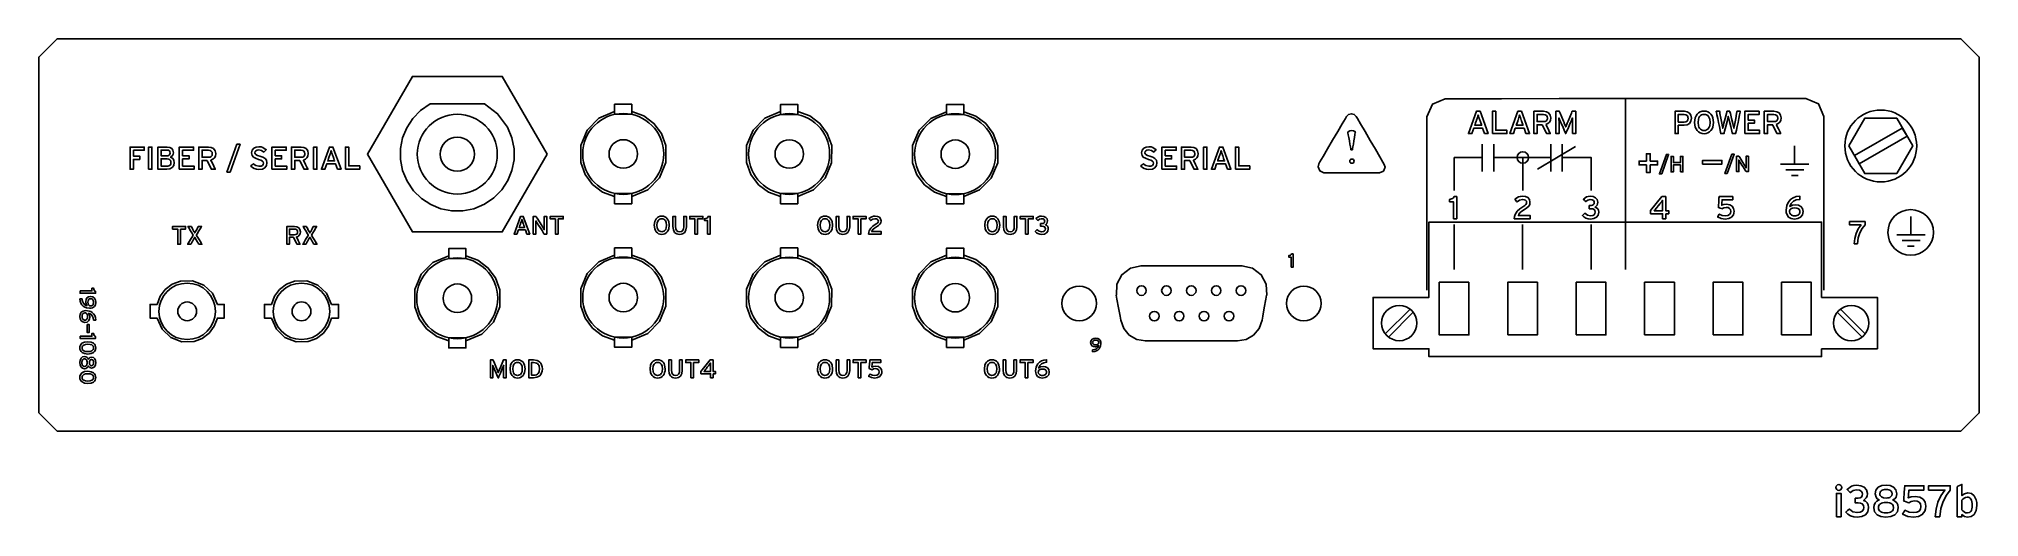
# Model space of a CAD drawing. Extents: x 295.75 to 304.25, y 219.23 to 221.33.
import ezdxf

# ---------------------------------------------------------------- set-up
doc = ezdxf.new("R2010")
doc.units = 0
doc.header["$MEASUREMENT"] = 0
doc.layers.get('0').update_dxf_attribs({"linetype": 'CONTINUOUS'})
doc.layers.add('DWG', color=7, linetype='CONTINUOUS')

msp = doc.modelspace()

# ---------------------------------------------------------------- linework, layer by layer
at = {"color": 7}
for p, q in [((298.3473, 221.0012), (298.2722, 221.0012)), ((299.0743, 221.0008), (298.9992, 221.0008)), ((299.8015, 221.0005), (299.7264, 221.0005)), ((302.7008, 221.0697), (302.7008, 220.3203)), ((301.4974, 220.8459), (301.4984, 220.8449)), ((302.0732, 220.8706), (302.0732, 220.7506)), ((302.1233, 220.8706), (302.1233, 220.7506)), ((302.3153, 220.7604), (302.4814, 220.8605)), ((302.3733, 220.8706), (302.3733, 220.7506)), ((302.4234, 220.8706), (302.4234, 220.7506)), ((303.4403, 220.7831), (303.4403, 220.8632)), ((303.3793, 220.7831), (303.5041, 220.7831)), ((303.4027, 220.7581), (303.4817, 220.7581)), ((303.4271, 220.7333), (303.4563, 220.7333)), ((298.2722, 220.654), (298.3473, 220.654)), ((298.2722, 220.654), (298.3473, 220.654)), ((298.9992, 220.6536), (299.0743, 220.6536)), ((298.9992, 220.6536), (299.0743, 220.6536)), ((299.7264, 220.6529), (299.8015, 220.6529)), ((299.7264, 220.6529), (299.8015, 220.6529)), ((301.9504, 220.518), (301.9504, 220.3203)), ((302.2498, 220.518), (302.2498, 220.3203)), ((302.5506, 220.518), (302.5506, 220.3203)), ((303.9497, 220.4732), (303.9497, 220.5532)), ((303.8886, 220.4732), (304.0131, 220.4732)), ((303.912, 220.4481), (303.9907, 220.4481)), ((303.9364, 220.4234), (303.9653, 220.4234)), ((297.6205, 220.3684), (297.5454, 220.3684)), ((298.3473, 220.3715), (298.2722, 220.3715)), ((299.0743, 220.3712), (298.9992, 220.3712)), ((299.8015, 220.3708), (299.7264, 220.3708)), ((301.6479, 220.0382), (301.7565, 220.147)), ((301.6619, 220.0243), (301.7707, 220.1331)), ((303.7367, 220.0243), (303.6279, 220.1331)), ((303.7506, 220.0382), (303.6421, 220.147)), ((297.5454, 220.0212), (297.6205, 220.0212)), ((297.5454, 220.0212), (297.6205, 220.0212)), ((298.2722, 220.0243), (298.3473, 220.0243)), ((298.2722, 220.0243), (298.3473, 220.0243)), ((298.9992, 220.0239), (299.0743, 220.0239)), ((298.9992, 220.0239), (299.0743, 220.0239)), ((299.7264, 220.0236), (299.8015, 220.0236)), ((299.7264, 220.0236), (299.8015, 220.0236))]:
    msp.add_line(p, q, dxfattribs=at)
for points in [[(295.7497, 219.692), (295.7497, 219.9357), (295.7497, 220.4719), (295.7497, 221.008), (295.7497, 221.2518), (295.8298, 221.3321), (295.9234, 221.3321), (296.1881, 221.3321), (297.1329, 221.3321), (298.4686, 221.3321), (299.9997, 221.3321), (301.5309, 221.3321), (302.8666, 221.3321), (303.8114, 221.3321), (304.0761, 221.3321), (304.1697, 221.3321), (304.2497, 221.2518), (304.2497, 221.008), (304.2497, 220.4719), (304.2497, 219.9357), (304.2497, 219.692), (304.1697, 219.612), (304.0761, 219.612), (303.8114, 219.612), (302.8666, 219.612), (301.5309, 219.612), (299.9997, 219.612), (298.4686, 219.612), (297.1329, 219.612), (296.1881, 219.612), (295.9234, 219.612), (295.8298, 219.612), (295.7497, 219.692)], [(297.464, 221.0463), (297.4221, 221.0178), (297.3877, 220.9827), (297.3613, 220.9422), (297.3433, 220.8978), (297.334, 220.8508), (297.3339, 220.8026), (297.3433, 220.7545), (297.3628, 220.7079), (297.3912, 220.6659), (297.4264, 220.6315), (297.4669, 220.605), (297.5113, 220.587), (297.5584, 220.5777), (297.6067, 220.5776), (297.6549, 220.5871), (297.7017, 220.6065), (297.7436, 220.6348), (297.7779, 220.6699), (297.8044, 220.7103), (297.8224, 220.7548), (297.8317, 220.8018), (297.8318, 220.8501), (297.8223, 220.8984), (297.8027, 220.9452), (297.7596, 221.0031), (297.7017, 221.0463), (297.6915, 221.0463), (297.6645, 221.0463), (297.5828, 221.0463), (297.5011, 221.0463), (297.4742, 221.0463), (297.464, 221.0463)], [(298.3473, 220.6407), (298.4169, 220.67), (298.4681, 220.7218), (298.496, 220.789), (298.496, 220.8642), (298.477, 220.9171), (298.4442, 220.9611), (298.4001, 220.9939), (298.3473, 221.013), (298.3473, 221.0449), (298.3356, 221.0449), (298.3098, 221.0449), (298.2839, 221.0449), (298.2722, 221.0449), (298.2722, 221.013), (298.2027, 220.9839), (298.1516, 220.9321), (298.1236, 220.8649), (298.1235, 220.7896), (298.1426, 220.7367), (298.1754, 220.6927), (298.2195, 220.6598), (298.2722, 220.6407), (298.2722, 220.6089), (298.2839, 220.6089), (298.3098, 220.6089), (298.3356, 220.6089), (298.3473, 220.6089), (298.3473, 220.6407)], [(299.0743, 220.6404), (299.1438, 220.6696), (299.1949, 220.7214), (299.2229, 220.7885), (299.223, 220.8639), (299.2039, 220.9167), (299.1711, 220.9608), (299.127, 220.9936), (299.0743, 221.0127), (299.0743, 221.0446), (299.0626, 221.0446), (299.0367, 221.0446), (299.0109, 221.0446), (298.9992, 221.0446), (298.9992, 221.0127), (298.9296, 220.9835), (298.8784, 220.9318), (298.8505, 220.8646), (298.8505, 220.7893), (298.8695, 220.7364), (298.9023, 220.6923), (298.9464, 220.6595), (298.9992, 220.6404), (298.9992, 220.6085), (299.0109, 220.6085), (299.0367, 220.6085), (299.0626, 220.6085), (299.0743, 220.6085), (299.0743, 220.6404)], [(299.8015, 220.6401), (299.871, 220.6692), (299.9222, 220.721), (299.9502, 220.7882), (299.9502, 220.8635), (299.9311, 220.9164), (299.8983, 220.9604), (299.8542, 220.9933), (299.8015, 221.0124), (299.8015, 221.0442), (299.7897, 221.0442), (299.7639, 221.0442), (299.7381, 221.0442), (299.7264, 221.0442), (299.7264, 221.0124), (299.6569, 220.9832), (299.6057, 220.9314), (299.5777, 220.8643), (299.5777, 220.7889), (299.5967, 220.736), (299.6296, 220.692), (299.6736, 220.6592), (299.7264, 220.6401), (299.7264, 220.6082), (299.7381, 220.6082), (299.7639, 220.6082), (299.7897, 220.6082), (299.8015, 220.6082), (299.8015, 220.6401)], [(301.3567, 220.7835), (301.3536, 220.7706), (301.3613, 220.7525), (301.3794, 220.7448), (301.3898, 220.7448), (301.4174, 220.7448), (301.4563, 220.7448), (301.501, 220.7448), (301.5456, 220.7448), (301.5845, 220.7448), (301.6121, 220.7448), (301.6225, 220.7448), (301.6397, 220.752), (301.6473, 220.7696), (301.6432, 220.7815), (301.638, 220.7905), (301.6241, 220.8143), (301.6046, 220.848), (301.5822, 220.8866), (301.5598, 220.9252), (301.5402, 220.9588), (301.5264, 220.9827), (301.5211, 220.9917), (301.5123, 221.0003), (301.5004, 221.0036), (301.4875, 221.0003), (301.4784, 220.9917), (301.4732, 220.9827), (301.4594, 220.9592), (301.4399, 220.9258), (301.4175, 220.8876), (301.3952, 220.8494), (301.3757, 220.816), (301.3619, 220.7924), (301.3567, 220.7835)], [(301.8307, 220.2304), (301.8307, 220.2631), (301.8307, 220.3491), (301.8307, 220.61), (301.8307, 220.871), (301.8307, 220.957), (301.8307, 220.9897), (301.8542, 221.046), (301.9107, 221.0693), (301.9285, 221.0693), (301.9786, 221.0694), (302.1575, 221.0695), (302.4104, 221.0697), (302.7003, 221.0698), (302.9902, 221.07), (303.2431, 221.0702), (303.422, 221.0703), (303.4721, 221.0703), (303.4899, 221.0704), (303.5462, 221.047), (303.5695, 220.9907), (303.5695, 220.958), (303.5695, 220.8719), (303.5695, 220.6106), (303.5695, 220.3492), (303.5695, 220.2631), (303.5695, 220.2304)], [(302.3515, 220.9564), (302.3524, 220.9547), (302.3546, 220.9502), (302.3614, 220.9366), (302.3681, 220.9229), (302.3704, 220.9185), (302.3712, 220.9167), (302.3686, 220.9167), (302.3629, 220.9167), (302.3572, 220.9167), (302.3546, 220.9167), (302.3538, 220.9184), (302.3516, 220.9228), (302.3449, 220.9361), (302.3383, 220.9494), (302.3361, 220.9537), (302.3353, 220.9554), (302.3318, 220.9554), (302.3243, 220.9554), (302.3167, 220.9554), (302.3132, 220.9554), (302.3132, 220.9537), (302.3132, 220.9494), (302.3132, 220.9361), (302.3132, 220.9228), (302.3132, 220.9184), (302.3132, 220.9167), (302.311, 220.9167), (302.3061, 220.9167), (302.3012, 220.9167), (302.299, 220.9167), (302.299, 220.9178), (302.299, 220.9209), (302.299, 220.932), (302.299, 220.9475), (302.299, 220.9654), (302.299, 220.9833), (302.299, 220.9989), (302.299, 221.0099), (302.299, 221.013), (302.299, 221.0141), (302.3008, 221.0141), (302.3057, 221.0141), (302.3204, 221.0141), (302.335, 221.0141), (302.3399, 221.0141), (302.3417, 221.0141), (302.3537, 221.0123), (302.3637, 221.007), (302.3704, 220.9979), (302.3729, 220.9849), (302.3714, 220.9743), (302.3672, 220.9661), (302.3605, 220.9601), (302.3515, 220.9564)], [(302.3417, 221.0002), (302.3405, 221.0002), (302.3373, 221.0002), (302.3275, 221.0002), (302.3177, 221.0002), (302.3145, 221.0002), (302.3132, 221.0002), (302.3132, 220.9988), (302.3132, 220.9953), (302.3132, 220.9846), (302.3132, 220.9738), (302.3132, 220.9703), (302.3132, 220.969), (302.3145, 220.969), (302.3177, 220.969), (302.3275, 220.969), (302.3373, 220.969), (302.3405, 220.969), (302.3417, 220.969), (302.3483, 220.9699), (302.3536, 220.9728), (302.3571, 220.9777), (302.358, 220.9809), (302.3583, 220.9846), (302.3571, 220.9913), (302.3537, 220.9962), (302.3485, 220.9992), (302.3417, 221.0002)], [(302.4682, 220.9167), (302.4682, 220.919), (302.4682, 220.9248), (302.4682, 220.9425), (302.4682, 220.9602), (302.4682, 220.9661), (302.4682, 220.9683), (302.4682, 220.9779), (302.4682, 220.9852), (302.4657, 220.9786), (302.4621, 220.97), (302.4611, 220.9676), (302.4584, 220.9615), (302.4502, 220.9427), (302.4421, 220.9239), (302.4394, 220.9177), (302.4384, 220.9154), (302.4373, 220.9177), (302.4347, 220.9239), (302.4267, 220.9427), (302.4186, 220.9615), (302.416, 220.9676), (302.415, 220.97), (302.4114, 220.9786), (302.4089, 220.9852), (302.409, 220.9779), (302.4092, 220.9683), (302.4092, 220.9661), (302.4092, 220.9602), (302.4092, 220.9425), (302.4092, 220.9248), (302.4092, 220.919), (302.4092, 220.9167), (302.407, 220.9167), (302.4022, 220.9167), (302.3975, 220.9167), (302.3953, 220.9167), (302.3953, 220.9178), (302.3953, 220.9209), (302.3953, 220.932), (302.3953, 220.9475), (302.3953, 220.9654), (302.3953, 220.9833), (302.3953, 220.9989), (302.3953, 221.0099), (302.3953, 221.013), (302.3953, 221.0141), (302.3977, 221.0141), (302.4029, 221.0141), (302.4082, 221.0141), (302.4105, 221.0141), (302.4115, 221.0118), (302.4139, 221.006), (302.4214, 220.9881), (302.4289, 220.9703), (302.4313, 220.9644), (302.4323, 220.9622), (302.4387, 220.9456), (302.4455, 220.9622), (302.4464, 220.9644), (302.4488, 220.9703), (302.4562, 220.9881), (302.4635, 221.006), (302.4659, 221.0118), (302.4668, 221.0141), (302.4693, 221.0141), (302.4746, 221.0141), (302.48, 221.0141), (302.4824, 221.0141), (302.4824, 221.013), (302.4824, 221.0099), (302.4824, 220.9989), (302.4824, 220.9833), (302.4824, 220.9654), (302.4824, 220.9475), (302.4824, 220.932), (302.4824, 220.9209), (302.4824, 220.9178), (302.4824, 220.9167), (302.4802, 220.9167), (302.4753, 220.9167), (302.4704, 220.9167), (302.4682, 220.9167)], [(302.9572, 220.953), (302.9561, 220.953), (302.9532, 220.953), (302.9444, 220.953), (302.9357, 220.953), (302.9328, 220.953), (302.9317, 220.953), (302.9317, 220.9515), (302.9317, 220.9474), (302.9317, 220.9349), (302.9317, 220.9224), (302.9317, 220.9183), (302.9317, 220.9167), (302.9295, 220.9167), (302.9246, 220.9167), (302.9197, 220.9167), (302.9175, 220.9167), (302.9175, 220.9178), (302.9175, 220.9209), (302.9175, 220.932), (302.9175, 220.9475), (302.9175, 220.9654), (302.9175, 220.9833), (302.9175, 220.9989), (302.9175, 221.0099), (302.9175, 221.013), (302.9175, 221.0141), (302.9192, 221.0141), (302.9238, 221.0141), (302.9378, 221.0141), (302.9518, 221.0141), (302.9564, 221.0141), (302.9582, 221.0141), (302.9705, 221.0122), (302.9804, 221.0064), (302.987, 220.9969), (302.9894, 220.9835), (302.987, 220.9703), (302.9803, 220.9608), (302.9701, 220.955), (302.9572, 220.953)], [(302.9578, 221.0002), (302.9567, 221.0002), (302.9538, 221.0002), (302.9448, 221.0002), (302.9358, 221.0002), (302.9328, 221.0002), (302.9317, 221.0002), (302.9317, 220.9987), (302.9317, 220.995), (302.9317, 220.9896), (302.9317, 220.9835), (302.9317, 220.9774), (302.9317, 220.9721), (302.9317, 220.9684), (302.9317, 220.9669), (302.9328, 220.9669), (302.9358, 220.9669), (302.9448, 220.9669), (302.9538, 220.9669), (302.9567, 220.9669), (302.9578, 220.9669), (302.965, 220.9681), (302.9702, 220.9713), (302.9734, 220.9765), (302.9744, 220.9835), (302.9741, 220.9874), (302.9733, 220.9907), (302.97, 220.9959), (302.9647, 220.9991), (302.9578, 221.0002)], [(303.0446, 220.9154), (303.0357, 220.9163), (303.0276, 220.9191), (303.0205, 220.9235), (303.0145, 220.9294), (303.0097, 220.9367), (303.0062, 220.9451), (303.0033, 220.9652), (303.0062, 220.9855), (303.0097, 220.9941), (303.0145, 221.0014), (303.0205, 221.0073), (303.0276, 221.0117), (303.0357, 221.0145), (303.0446, 221.0154), (303.0536, 221.0145), (303.0616, 221.0117), (303.0686, 221.0073), (303.0746, 221.0014), (303.0793, 220.9941), (303.0828, 220.9855), (303.0857, 220.9652), (303.0828, 220.9451), (303.0793, 220.9367), (303.0746, 220.9294), (303.0686, 220.9235), (303.0616, 220.9191), (303.0536, 220.9163), (303.0446, 220.9154)], [(303.0446, 221.0008), (303.0386, 221.0002), (303.0334, 220.9984), (303.0288, 220.9954), (303.0251, 220.9913), (303.0221, 220.9862), (303.0199, 220.9801), (303.0182, 220.9652), (303.0199, 220.9506), (303.0221, 220.9445), (303.0251, 220.9395), (303.0288, 220.9354), (303.0334, 220.9324), (303.0386, 220.9306), (303.0446, 220.93), (303.0506, 220.9306), (303.0559, 220.9324), (303.0605, 220.9354), (303.0642, 220.9395), (303.0672, 220.9445), (303.0693, 220.9506), (303.0711, 220.9652), (303.0693, 220.9801), (303.0672, 220.9862), (303.0642, 220.9913), (303.0605, 220.9954), (303.0559, 220.9984), (303.0506, 221.0002), (303.0446, 221.0008)], [(303.1833, 220.9167), (303.181, 220.9167), (303.176, 220.9167), (303.171, 220.9167), (303.1687, 220.9167), (303.1681, 220.9194), (303.1664, 220.9265), (303.1611, 220.9481), (303.1559, 220.9697), (303.1541, 220.9768), (303.1535, 220.9795), (303.1508, 220.9924), (303.1481, 220.9795), (303.1474, 220.9768), (303.1456, 220.9697), (303.1401, 220.9481), (303.1346, 220.9265), (303.1328, 220.9194), (303.1321, 220.9167), (303.1299, 220.9167), (303.125, 220.9167), (303.1201, 220.9167), (303.1179, 220.9167), (303.1177, 220.9178), (303.117, 220.9209), (303.1148, 220.932), (303.1115, 220.9475), (303.1079, 220.9654), (303.1042, 220.9833), (303.101, 220.9989), (303.0987, 221.0099), (303.0981, 221.013), (303.0979, 221.0141), (303.1002, 221.0141), (303.1052, 221.0141), (303.1102, 221.0141), (303.1125, 221.0141), (303.113, 221.0114), (303.1143, 221.0045), (303.1184, 220.9834), (303.1225, 220.9623), (303.1238, 220.9553), (303.1243, 220.9527), (303.1264, 220.9398), (303.1291, 220.9524), (303.1297, 220.955), (303.1315, 220.962), (303.1369, 220.9832), (303.1422, 221.0044), (303.144, 221.0114), (303.1447, 221.0141), (303.1466, 221.0141), (303.1509, 221.0141), (303.1553, 221.0141), (303.1572, 221.0141), (303.1579, 221.0114), (303.1597, 221.0042), (303.1652, 220.9825), (303.1707, 220.9609), (303.1725, 220.9537), (303.1731, 220.951), (303.1755, 220.9398), (303.1772, 220.9513), (303.1777, 220.954), (303.1791, 220.9611), (303.1832, 220.9827), (303.1872, 221.0043), (303.1886, 221.0114), (303.1891, 221.0141), (303.1913, 221.0141), (303.1962, 221.0141), (303.2011, 221.0141), (303.2033, 221.0141), (303.2031, 221.013), (303.2025, 221.0099), (303.2002, 220.9989), (303.197, 220.9833), (303.1933, 220.9654), (303.1897, 220.9475), (303.1864, 220.932), (303.1842, 220.9209), (303.1835, 220.9178), (303.1833, 220.9167)], [(303.3607, 220.9564), (303.3615, 220.9547), (303.3638, 220.9502), (303.3707, 220.9366), (303.3775, 220.9229), (303.3798, 220.9185), (303.3807, 220.9167), (303.378, 220.9167), (303.3722, 220.9167), (303.3664, 220.9167), (303.3637, 220.9167), (303.3629, 220.9184), (303.3607, 220.9228), (303.3541, 220.9361), (303.3474, 220.9494), (303.3452, 220.9537), (303.3444, 220.9554), (303.341, 220.9554), (303.3335, 220.9554), (303.3261, 220.9554), (303.3227, 220.9554), (303.3227, 220.9537), (303.3227, 220.9494), (303.3227, 220.9361), (303.3227, 220.9228), (303.3227, 220.9184), (303.3227, 220.9167), (303.3205, 220.9167), (303.3156, 220.9167), (303.3107, 220.9167), (303.3084, 220.9167), (303.3084, 220.9178), (303.3084, 220.9209), (303.3084, 220.932), (303.3084, 220.9475), (303.3084, 220.9654), (303.3084, 220.9833), (303.3084, 220.9989), (303.3084, 221.0099), (303.3084, 221.013), (303.3084, 221.0141), (303.3103, 221.0141), (303.3151, 221.0141), (303.3296, 221.0141), (303.3442, 221.0141), (303.349, 221.0141), (303.3508, 221.0141), (303.3629, 221.0123), (303.3728, 221.007), (303.3795, 220.9979), (303.382, 220.9849), (303.3805, 220.9743), (303.3763, 220.9661), (303.3696, 220.9601), (303.3607, 220.9564)], [(303.3508, 221.0002), (303.3496, 221.0002), (303.3464, 221.0002), (303.3368, 221.0002), (303.3271, 221.0002), (303.3239, 221.0002), (303.3227, 221.0002), (303.3227, 220.9988), (303.3227, 220.9953), (303.3227, 220.9846), (303.3227, 220.9738), (303.3227, 220.9703), (303.3227, 220.969), (303.3239, 220.969), (303.3271, 220.969), (303.3368, 220.969), (303.3464, 220.969), (303.3496, 220.969), (303.3508, 220.969), (303.3576, 220.9699), (303.3628, 220.9728), (303.3662, 220.9777), (303.3671, 220.9809), (303.3674, 220.9846), (303.3662, 220.9913), (303.3628, 220.9962), (303.3576, 220.9992), (303.3508, 221.0002)], [(301.4974, 220.8459), (301.4984, 220.8449), (301.5035, 220.8449), (301.5045, 220.8459), (301.5051, 220.8492), (301.5065, 220.8581), (301.5086, 220.8707), (301.511, 220.885), (301.5133, 220.8994), (301.5154, 220.912), (301.5168, 220.9208), (301.5174, 220.9242), (301.5174, 220.9242), (301.5093, 220.9279), (301.5015, 220.9293), (301.4931, 220.9279), (301.4855, 220.9242), (301.4842, 220.9235), (301.4847, 220.9202), (301.4862, 220.9114), (301.4884, 220.899), (301.4908, 220.8847), (301.4932, 220.8704), (301.4953, 220.858), (301.4968, 220.8492), (301.4974, 220.8459)], [(302.0623, 220.9754), (302.0582, 220.9874), (302.0563, 220.9932), (302.0549, 220.9975), (302.0537, 220.9932), (302.0519, 220.9874), (302.0477, 220.9751), (302.0474, 220.9741), (302.0466, 220.9716), (302.044, 220.9641), (302.0414, 220.9565), (302.0406, 220.954), (302.0403, 220.953), (302.0416, 220.953), (302.0449, 220.953), (302.0552, 220.953), (302.0654, 220.953), (302.0688, 220.953), (302.0701, 220.953), (302.0698, 220.954), (302.0689, 220.9565), (302.0662, 220.9642), (302.0635, 220.9719), (302.0626, 220.9744), (302.0623, 220.9754)], [(302.2437, 220.9754), (302.2397, 220.9874), (302.2378, 220.9932), (302.2366, 220.9975), (302.2352, 220.9932), (302.2334, 220.9874), (302.2295, 220.9751), (302.2291, 220.9741), (302.2283, 220.9716), (302.2256, 220.9641), (302.2229, 220.9565), (302.222, 220.954), (302.2217, 220.953), (302.223, 220.953), (302.2263, 220.953), (302.2366, 220.953), (302.2469, 220.953), (302.2502, 220.953), (302.2515, 220.953), (302.2512, 220.954), (302.2503, 220.9565), (302.2476, 220.9642), (302.2449, 220.9719), (302.2441, 220.9744), (302.2437, 220.9754)], [(296.3101, 220.7604), (296.3084, 220.7604), (296.304, 220.7604), (296.2908, 220.7604), (296.2775, 220.7604), (296.2731, 220.7604), (296.2714, 220.7604), (296.2714, 220.7615), (296.2714, 220.7646), (296.2714, 220.7756), (296.2714, 220.7911), (296.2714, 220.8089), (296.2714, 220.8267), (296.2714, 220.8423), (296.2714, 220.8532), (296.2714, 220.8563), (296.2714, 220.8574), (296.2731, 220.8574), (296.2777, 220.8574), (296.2914, 220.8574), (296.3052, 220.8574), (296.3097, 220.8574), (296.3114, 220.8574), (296.323, 220.8558), (296.3318, 220.851), (296.3374, 220.8431), (296.3394, 220.8323), (296.3385, 220.8256), (296.3359, 220.8202), (296.327, 220.8126), (296.3328, 220.8102), (296.338, 220.8057), (296.3418, 220.7991), (296.3433, 220.7903), (296.3411, 220.7772), (296.3346, 220.7678), (296.3242, 220.7623), (296.3101, 220.7604)], [(296.3113, 220.8442), (296.3102, 220.8442), (296.3072, 220.8442), (296.2982, 220.8442), (296.2892, 220.8442), (296.2863, 220.8442), (296.2852, 220.8442), (296.2852, 220.8431), (296.2852, 220.8403), (296.2852, 220.8316), (296.2852, 220.823), (296.2852, 220.8202), (296.2852, 220.8191), (296.2863, 220.8191), (296.2892, 220.8191), (296.2982, 220.8191), (296.3072, 220.8191), (296.3102, 220.8191), (296.3113, 220.8191), (296.3146, 220.8194), (296.3175, 220.8201), (296.3217, 220.8228), (296.3241, 220.8267), (296.3248, 220.8313), (296.3241, 220.8365), (296.3217, 220.8405), (296.3175, 220.8432), (296.3147, 220.8439), (296.3113, 220.8442)], [(296.5032, 220.8001), (296.504, 220.7984), (296.5063, 220.7939), (296.5131, 220.7803), (296.5199, 220.7666), (296.5222, 220.7621), (296.523, 220.7604), (296.5204, 220.7604), (296.5146, 220.7604), (296.5089, 220.7604), (296.5062, 220.7604), (296.5054, 220.7621), (296.5032, 220.7664), (296.4966, 220.7796), (296.4899, 220.7928), (296.4877, 220.7971), (296.4869, 220.7987), (296.4835, 220.7987), (296.4759, 220.7987), (296.4683, 220.7987), (296.4649, 220.7987), (296.4649, 220.7971), (296.4649, 220.7928), (296.4649, 220.7796), (296.4649, 220.7664), (296.4649, 220.7621), (296.4649, 220.7604), (296.4627, 220.7604), (296.4578, 220.7604), (296.4529, 220.7604), (296.4506, 220.7604), (296.4506, 220.7615), (296.4506, 220.7646), (296.4506, 220.7756), (296.4506, 220.7911), (296.4506, 220.8089), (296.4506, 220.8267), (296.4506, 220.8423), (296.4506, 220.8532), (296.4506, 220.8563), (296.4506, 220.8574), (296.4525, 220.8574), (296.4573, 220.8574), (296.4719, 220.8574), (296.4865, 220.8574), (296.4914, 220.8574), (296.4932, 220.8574), (296.5052, 220.8557), (296.5152, 220.8505), (296.522, 220.8415), (296.5246, 220.8286), (296.5231, 220.818), (296.5188, 220.8098), (296.512, 220.8038), (296.5032, 220.8001)], [(296.4932, 220.8438), (296.492, 220.8438), (296.4888, 220.8438), (296.479, 220.8438), (296.4693, 220.8438), (296.4661, 220.8438), (296.4649, 220.8438), (296.4649, 220.8425), (296.4649, 220.839), (296.4649, 220.8282), (296.4649, 220.8175), (296.4649, 220.814), (296.4649, 220.8126), (296.4661, 220.8126), (296.4693, 220.8126), (296.479, 220.8126), (296.4888, 220.8126), (296.492, 220.8126), (296.4932, 220.8126), (296.4999, 220.8136), (296.5052, 220.8163), (296.5086, 220.8211), (296.5095, 220.8242), (296.5098, 220.8279), (296.5086, 220.8347), (296.5052, 220.8397), (296.5, 220.8428), (296.4932, 220.8438)], [(296.7131, 220.7587), (296.7029, 220.7598), (296.6936, 220.763), (296.6854, 220.7679), (296.6785, 220.7743), (296.6801, 220.7759), (296.6838, 220.7794), (296.6874, 220.7829), (296.689, 220.7845), (296.7006, 220.7761), (296.7143, 220.773), (296.7231, 220.7739), (296.7294, 220.7765), (296.7331, 220.781), (296.7343, 220.7872), (296.7332, 220.7922), (296.7294, 220.7962), (296.7227, 220.7999), (296.7124, 220.8035), (296.699, 220.8081), (296.6895, 220.8135), (296.6839, 220.8211), (296.6821, 220.832), (296.6845, 220.8434), (296.6913, 220.8519), (296.7015, 220.8572), (296.7141, 220.8591), (296.7234, 220.8582), (296.7317, 220.8555), (296.7458, 220.8459), (296.7442, 220.8442), (296.7407, 220.8406), (296.7372, 220.837), (296.7356, 220.8354), (296.7256, 220.8425), (296.7129, 220.8449), (296.7056, 220.8439), (296.7005, 220.8412), (296.6976, 220.8373), (296.6966, 220.8327), (296.6976, 220.8281), (296.701, 220.8244), (296.7076, 220.821), (296.718, 220.8174), (296.7309, 220.8128), (296.7407, 220.8071), (296.7469, 220.7993), (296.749, 220.7882), (296.7469, 220.7762), (296.7404, 220.7669), (296.7292, 220.7609), (296.7131, 220.7587)], [(296.9087, 220.8001), (296.9096, 220.7984), (296.9118, 220.7939), (296.9187, 220.7803), (296.9255, 220.7666), (296.9277, 220.7621), (296.9286, 220.7604), (296.926, 220.7604), (296.9202, 220.7604), (296.9144, 220.7604), (296.9118, 220.7604), (296.911, 220.7621), (296.9088, 220.7664), (296.9021, 220.7796), (296.8955, 220.7928), (296.8933, 220.7971), (296.8925, 220.7987), (296.889, 220.7987), (296.8815, 220.7987), (296.874, 220.7987), (296.8706, 220.7987), (296.8706, 220.7971), (296.8706, 220.7928), (296.8706, 220.7796), (296.8706, 220.7664), (296.8706, 220.7621), (296.8706, 220.7604), (296.8684, 220.7604), (296.8635, 220.7604), (296.8586, 220.7604), (296.8564, 220.7604), (296.8564, 220.7615), (296.8564, 220.7646), (296.8564, 220.7756), (296.8564, 220.7911), (296.8564, 220.8089), (296.8564, 220.8267), (296.8564, 220.8423), (296.8564, 220.8532), (296.8564, 220.8563), (296.8564, 220.8574), (296.8582, 220.8574), (296.863, 220.8574), (296.8776, 220.8574), (296.8923, 220.8574), (296.8971, 220.8574), (296.8989, 220.8574), (296.911, 220.8557), (296.9209, 220.8505), (296.9278, 220.8415), (296.9303, 220.8286), (296.9288, 220.818), (296.9245, 220.8098), (296.9177, 220.8038), (296.9087, 220.8001)], [(296.8989, 220.8438), (296.8977, 220.8438), (296.8945, 220.8438), (296.8847, 220.8438), (296.875, 220.8438), (296.8718, 220.8438), (296.8706, 220.8438), (296.8706, 220.8425), (296.8706, 220.839), (296.8706, 220.8282), (296.8706, 220.8175), (296.8706, 220.814), (296.8706, 220.8126), (296.8718, 220.8126), (296.875, 220.8126), (296.8847, 220.8126), (296.8945, 220.8126), (296.8977, 220.8126), (296.8989, 220.8126), (296.9057, 220.8136), (296.9109, 220.8163), (296.9143, 220.8211), (296.9152, 220.8242), (296.9155, 220.8279), (296.9143, 220.8347), (296.9109, 220.8397), (296.9057, 220.8428), (296.8989, 220.8438)], [(297.0378, 220.8188), (297.0336, 220.8311), (297.0316, 220.8369), (297.0303, 220.8411), (297.0291, 220.8369), (297.0273, 220.8311), (297.0232, 220.8188), (297.0228, 220.8178), (297.022, 220.8153), (297.0193, 220.8076), (297.0166, 220.7999), (297.0157, 220.7973), (297.0154, 220.7964), (297.0167, 220.7964), (297.0201, 220.7964), (297.0304, 220.7964), (297.0407, 220.7964), (297.0441, 220.7964), (297.0454, 220.7964), (297.0451, 220.7973), (297.0442, 220.7999), (297.0416, 220.8076), (297.039, 220.8153), (297.0381, 220.8178), (297.0378, 220.8188)], [(300.6117, 220.7587), (300.6014, 220.7598), (300.5921, 220.763), (300.584, 220.7679), (300.5771, 220.7743), (300.5788, 220.7759), (300.5824, 220.7794), (300.586, 220.7829), (300.5876, 220.7845), (300.5992, 220.7761), (300.6127, 220.773), (300.6216, 220.7739), (300.6278, 220.7765), (300.6315, 220.781), (300.6327, 220.7872), (300.6316, 220.7922), (300.628, 220.7962), (300.6213, 220.7999), (300.611, 220.8035), (300.5975, 220.8081), (300.588, 220.8135), (300.5824, 220.8211), (300.5805, 220.832), (300.583, 220.8434), (300.5899, 220.8519), (300.6001, 220.8572), (300.6127, 220.8591), (300.622, 220.8582), (300.6303, 220.8555), (300.6443, 220.8459), (300.6427, 220.8442), (300.6392, 220.8406), (300.6357, 220.837), (300.6341, 220.8354), (300.6241, 220.8425), (300.6114, 220.8449), (300.6041, 220.8439), (300.599, 220.8412), (300.5961, 220.8373), (300.5951, 220.8327), (300.5961, 220.8281), (300.5995, 220.8244), (300.6061, 220.821), (300.6165, 220.8174), (300.6295, 220.8128), (300.6393, 220.8071), (300.6455, 220.7993), (300.6477, 220.7882), (300.6455, 220.7762), (300.639, 220.7669), (300.6278, 220.7609), (300.6117, 220.7587)], [(300.8074, 220.8001), (300.8082, 220.7984), (300.8104, 220.7939), (300.8172, 220.7803), (300.824, 220.7666), (300.8262, 220.7621), (300.827, 220.7604), (300.8244, 220.7604), (300.8187, 220.7604), (300.813, 220.7604), (300.8104, 220.7604), (300.8096, 220.7621), (300.8074, 220.7664), (300.8007, 220.7796), (300.7941, 220.7928), (300.7919, 220.7971), (300.7911, 220.7987), (300.7876, 220.7987), (300.7801, 220.7987), (300.7725, 220.7987), (300.769, 220.7987), (300.769, 220.7971), (300.769, 220.7928), (300.769, 220.7796), (300.769, 220.7664), (300.769, 220.7621), (300.769, 220.7604), (300.7668, 220.7604), (300.7619, 220.7604), (300.757, 220.7604), (300.7548, 220.7604), (300.7548, 220.7615), (300.7548, 220.7646), (300.7548, 220.7756), (300.7548, 220.7911), (300.7548, 220.8089), (300.7548, 220.8267), (300.7548, 220.8423), (300.7548, 220.8532), (300.7548, 220.8563), (300.7548, 220.8574), (300.7566, 220.8574), (300.7615, 220.8574), (300.7762, 220.8574), (300.7909, 220.8574), (300.7957, 220.8574), (300.7975, 220.8574), (300.8096, 220.8557), (300.8195, 220.8505), (300.8262, 220.8415), (300.8287, 220.8286), (300.8272, 220.818), (300.823, 220.8098), (300.8163, 220.8038), (300.8074, 220.8001)], [(300.7975, 220.8438), (300.7963, 220.8438), (300.7931, 220.8438), (300.7833, 220.8438), (300.7735, 220.8438), (300.7703, 220.8438), (300.769, 220.8438), (300.769, 220.8425), (300.769, 220.839), (300.769, 220.8282), (300.769, 220.8175), (300.769, 220.814), (300.769, 220.8126), (300.7703, 220.8126), (300.7735, 220.8126), (300.7833, 220.8126), (300.7931, 220.8126), (300.7963, 220.8126), (300.7975, 220.8126), (300.8043, 220.8136), (300.8095, 220.8163), (300.8129, 220.8211), (300.8138, 220.8242), (300.8141, 220.8279), (300.8129, 220.8347), (300.8095, 220.8397), (300.8043, 220.8428), (300.7975, 220.8438)], [(300.9362, 220.8188), (300.9321, 220.8311), (300.9302, 220.8369), (300.9288, 220.8411), (300.9276, 220.8369), (300.9258, 220.8311), (300.9216, 220.8188), (300.9213, 220.8178), (300.9204, 220.8153), (300.9177, 220.8076), (300.9151, 220.7999), (300.9142, 220.7973), (300.9138, 220.7964), (300.9151, 220.7964), (300.9185, 220.7964), (300.9289, 220.7964), (300.9393, 220.7964), (300.9427, 220.7964), (300.944, 220.7964), (300.9437, 220.7973), (300.9428, 220.7999), (300.9401, 220.8076), (300.9374, 220.8153), (300.9365, 220.8178), (300.9362, 220.8188)], [(296.3116, 220.8059), (296.3105, 220.8059), (296.3075, 220.8059), (296.2984, 220.8059), (296.2893, 220.8059), (296.2863, 220.8059), (296.2852, 220.8059), (296.2852, 220.8045), (296.2852, 220.8008), (296.2852, 220.7957), (296.2852, 220.7898), (296.2852, 220.7838), (296.2852, 220.7787), (296.2852, 220.775), (296.2852, 220.7737), (296.2863, 220.7737), (296.2892, 220.7737), (296.2981, 220.7737), (296.307, 220.7737), (296.31, 220.7737), (296.3111, 220.7737), (296.3156, 220.7739), (296.3194, 220.7748), (296.3224, 220.7762), (296.3248, 220.7781), (296.3278, 220.7831), (296.3287, 220.7896), (296.3276, 220.7964), (296.3243, 220.8015), (296.3189, 220.8048), (296.3116, 220.8059)], [(301.5113, 220.7954), (301.5105, 220.7996), (301.5083, 220.8026), (301.5053, 220.8044), (301.5018, 220.805), (301.4983, 220.8044), (301.4953, 220.8026), (301.4931, 220.7996), (301.4923, 220.7954), (301.4931, 220.7915), (301.4953, 220.7887), (301.4983, 220.787), (301.5018, 220.7865), (301.5053, 220.787), (301.5083, 220.7887), (301.5105, 220.7915), (301.5113, 220.7954), (301.5113, 220.7954)], [(302.0732, 220.8113), (301.9504, 220.8113), (301.9504, 220.6668)], [(302.2505, 220.6668), (302.2505, 220.8113), (302.1233, 220.8113)], [(302.3733, 220.8113), (302.2505, 220.8113), (302.2505, 220.6668)], [(302.5506, 220.6668), (302.5506, 220.8113), (302.4234, 220.8113)], [(303.2288, 220.7496), (303.2276, 220.7514), (303.2245, 220.7562), (303.2202, 220.763), (303.2152, 220.7708), (303.2102, 220.7786), (303.2059, 220.7853), (303.2028, 220.7901), (303.2016, 220.792), (303.1965, 220.8004), (303.1966, 220.7975), (303.1967, 220.7932), (303.1969, 220.7848), (303.1969, 220.7833), (303.1969, 220.7793), (303.1969, 220.7672), (303.1969, 220.7551), (303.1969, 220.7511), (303.1969, 220.7496), (303.1953, 220.7496), (303.192, 220.7496), (303.1886, 220.7496), (303.1871, 220.7496), (303.1871, 220.7503), (303.1871, 220.7525), (303.1871, 220.7602), (303.1871, 220.771), (303.1871, 220.7835), (303.1871, 220.7959), (303.1871, 220.8068), (303.1871, 220.8145), (303.1871, 220.8166), (303.1871, 220.8174), (303.1886, 220.8174), (303.1921, 220.8174), (303.1956, 220.8174), (303.1972, 220.8174), (303.1983, 220.8156), (303.2013, 220.8109), (303.2101, 220.7967), (303.219, 220.7825), (303.2219, 220.7778), (303.223, 220.776), (303.2263, 220.7707), (303.2288, 220.7662), (303.2288, 220.7694), (303.2288, 220.774), (303.2288, 220.7825), (303.2288, 220.784), (303.2288, 220.7879), (303.2288, 220.7999), (303.2288, 220.8119), (303.2288, 220.8159), (303.2288, 220.8174), (303.2303, 220.8174), (303.2337, 220.8174), (303.2371, 220.8174), (303.2386, 220.8174), (303.2386, 220.8166), (303.2386, 220.8145), (303.2386, 220.8068), (303.2386, 220.7959), (303.2386, 220.7835), (303.2386, 220.771), (303.2386, 220.7602), (303.2386, 220.7525), (303.2386, 220.7503), (303.2386, 220.7496), (303.2371, 220.7496), (303.2337, 220.7496), (303.2303, 220.7496), (303.2288, 220.7496)], [(301.9467, 220.5434), (301.9467, 220.5466), (301.9467, 220.555), (301.9467, 220.5669), (301.9467, 220.5805), (301.9467, 220.5942), (301.9467, 220.6061), (301.9467, 220.6145), (301.9467, 220.6177), (301.944, 220.6177), (301.938, 220.6177), (301.9321, 220.6177), (301.9294, 220.6177), (301.9294, 220.6193), (301.9294, 220.6228), (301.9294, 220.6263), (301.9294, 220.6278), (301.9424, 220.6312), (301.9469, 220.635), (301.9494, 220.6404), (301.9512, 220.6404), (301.9553, 220.6404), (301.9594, 220.6404), (301.9613, 220.6404), (301.9613, 220.6393), (301.9613, 220.6362), (301.9613, 220.6252), (301.9613, 220.6097), (301.9613, 220.5919), (301.9613, 220.5741), (301.9613, 220.5586), (301.9613, 220.5476), (301.9613, 220.5445), (301.9613, 220.5434), (301.959, 220.5434), (301.954, 220.5434), (301.949, 220.5434), (301.9467, 220.5434)], [(302.2132, 220.5434), (302.2143, 220.5534), (302.2168, 220.562), (302.2251, 220.576), (302.2368, 220.5868), (302.2505, 220.5956), (302.2587, 220.6009), (302.2638, 220.6055), (302.2664, 220.6099), (302.2671, 220.6146), (302.2661, 220.6199), (302.2628, 220.624), (302.257, 220.6266), (302.2485, 220.6275), (302.236, 220.6249), (302.2251, 220.6177), (302.2236, 220.6194), (302.2203, 220.6233), (302.2171, 220.6271), (302.2156, 220.6289), (302.231, 220.6385), (302.2398, 220.6412), (302.2488, 220.6421), (302.2626, 220.6405), (302.2731, 220.6356), (302.2797, 220.6274), (302.282, 220.6156), (302.2806, 220.6057), (302.2762, 220.598), (302.2686, 220.5912), (302.2576, 220.5841), (302.246, 220.5765), (302.2383, 220.5701), (302.2338, 220.5639), (302.2315, 220.5573), (302.2337, 220.5573), (302.2396, 220.5573), (302.2573, 220.5573), (302.275, 220.5573), (302.2808, 220.5573), (302.2831, 220.5573), (302.2831, 220.5551), (302.2831, 220.5504), (302.2831, 220.5456), (302.2831, 220.5434), (302.2801, 220.5434), (302.2721, 220.5434), (302.2481, 220.5434), (302.2241, 220.5434), (302.2162, 220.5434), (302.2132, 220.5434)], [(302.5469, 220.5417), (302.5364, 220.5428), (302.5266, 220.546), (302.518, 220.5512), (302.5116, 220.558), (302.5133, 220.5595), (302.5172, 220.5627), (302.521, 220.566), (302.5228, 220.5675), (302.5279, 220.5625), (302.5338, 220.559), (302.5469, 220.5563), (302.5566, 220.5574), (302.5631, 220.5605), (302.5667, 220.5655), (302.5679, 220.5722), (302.5666, 220.5787), (302.5629, 220.5832), (302.5573, 220.5859), (302.5503, 220.5868), (302.5414, 220.5868), (302.5414, 220.589), (302.5414, 220.5939), (302.5414, 220.5988), (302.5414, 220.6011), (302.5503, 220.6011), (302.5561, 220.6021), (302.5603, 220.6049), (302.5629, 220.6091), (302.5638, 220.6143), (302.563, 220.6186), (302.56, 220.6229), (302.5544, 220.6262), (302.5455, 220.6275), (302.5352, 220.6251), (302.5265, 220.6187), (302.5248, 220.6203), (302.5211, 220.6238), (302.5174, 220.6273), (302.5157, 220.6289), (302.5292, 220.6387), (302.5371, 220.6412), (302.5458, 220.6421), (302.5588, 220.6403), (302.5693, 220.6352), (302.5765, 220.6269), (302.5791, 220.6156), (302.5782, 220.608), (302.5757, 220.602), (302.5672, 220.5943), (302.5736, 220.5916), (302.5786, 220.5869), (302.5819, 220.5805), (302.5831, 220.5722), (302.5807, 220.559), (302.5735, 220.5495), (302.5621, 220.5437), (302.5469, 220.5417)], [(302.8541, 220.6126), (302.8533, 220.6116), (302.8512, 220.6089), (302.8447, 220.6007), (302.8383, 220.5926), (302.8362, 220.5899), (302.8354, 220.5889), (302.8305, 220.5828), (302.8281, 220.58), (302.8263, 220.578), (302.8294, 220.578), (302.8334, 220.578), (302.8419, 220.578), (302.8428, 220.578), (302.8451, 220.578), (302.8522, 220.578), (302.8593, 220.578), (302.8617, 220.578), (302.8625, 220.578), (302.8625, 220.5792), (302.8625, 220.5825), (302.8625, 220.5922), (302.8625, 220.602), (302.8625, 220.6053), (302.8625, 220.6065), (302.8627, 220.6159), (302.8628, 220.6206), (302.8629, 220.6241), (302.8613, 220.6219), (302.8591, 220.619), (302.8541, 220.6126)], [(303.1375, 220.5417), (303.12, 220.5441), (303.104, 220.5512), (303.105, 220.5531), (303.1074, 220.5573), (303.1097, 220.5615), (303.1108, 220.5634), (303.1244, 220.558), (303.1382, 220.556), (303.1481, 220.5573), (303.1553, 220.5612), (303.1598, 220.5674), (303.1613, 220.5756), (303.1599, 220.5832), (303.1559, 220.5886), (303.1497, 220.5918), (303.1416, 220.5929), (303.1308, 220.5913), (303.1226, 220.5868), (303.1202, 220.5878), (303.1148, 220.5899), (303.1095, 220.592), (303.107, 220.5929), (303.1072, 220.595), (303.1076, 220.6003), (303.1087, 220.6167), (303.1099, 220.633), (303.1103, 220.6384), (303.1104, 220.6404), (303.113, 220.6404), (303.1197, 220.6404), (303.1403, 220.6404), (303.1608, 220.6404), (303.1675, 220.6404), (303.1701, 220.6404), (303.1701, 220.6382), (303.1701, 220.6334), (303.1701, 220.6287), (303.1701, 220.6265), (303.1681, 220.6265), (303.1628, 220.6265), (303.1469, 220.6265), (303.1309, 220.6265), (303.1256, 220.6265), (303.1236, 220.6265), (303.1236, 220.6254), (303.1233, 220.6227), (303.1226, 220.6143), (303.1219, 220.6059), (303.1217, 220.6031), (303.1216, 220.6021), (303.1308, 220.6058), (303.1426, 220.6072), (303.1571, 220.6048), (303.1675, 220.5983), (303.1738, 220.5886), (303.1759, 220.5763), (303.1751, 220.568), (303.1731, 220.5609), (303.1652, 220.5501), (303.1531, 220.5438), (303.1375, 220.5417)], [(303.4403, 220.5417), (303.4261, 220.5439), (303.4146, 220.5507), (303.4069, 220.5627), (303.4048, 220.5708), (303.4041, 220.5804), (303.407, 220.6006), (303.4109, 220.6107), (303.4168, 220.6203), (303.4248, 220.6287), (303.4353, 220.6355), (303.4483, 220.6401), (303.4641, 220.6421), (303.4641, 220.6399), (303.4641, 220.6351), (303.4641, 220.6304), (303.4641, 220.6282), (303.4487, 220.6257), (303.4361, 220.6197), (303.4266, 220.61), (303.4203, 220.5967), (303.4313, 220.6026), (303.4458, 220.6045), (303.4584, 220.6026), (303.4688, 220.5971), (303.476, 220.5877), (303.4787, 220.5743), (303.4757, 220.5602), (303.4675, 220.55), (303.4553, 220.5438), (303.4403, 220.5417)], [(303.4417, 220.5909), (303.4321, 220.5898), (303.4282, 220.5885), (303.4248, 220.5866), (303.4222, 220.5841), (303.4202, 220.5812), (303.4191, 220.5776), (303.4186, 220.5736), (303.4201, 220.567), (303.4244, 220.5613), (303.4275, 220.5591), (303.4314, 220.5574), (303.4359, 220.5563), (303.441, 220.556), (303.4462, 220.5563), (303.4507, 220.5572), (303.4546, 220.5587), (303.4579, 220.5608), (303.4604, 220.5633), (303.4622, 220.5664), (303.4634, 220.5699), (303.4637, 220.5739), (303.4634, 220.578), (303.4623, 220.5814), (303.4604, 220.5844), (303.4579, 220.5867), (303.4548, 220.5886), (303.451, 220.5899), (303.4417, 220.5909)], [(296.4501, 220.4312), (296.4487, 220.4336), (296.4457, 220.4388), (296.4427, 220.4441), (296.4413, 220.4464), (296.4366, 220.455), (296.4343, 220.4591), (296.4328, 220.462), (296.4313, 220.4592), (296.4291, 220.4551), (296.4242, 220.4464), (296.4228, 220.4441), (296.4199, 220.4388), (296.4169, 220.4336), (296.4155, 220.4312), (296.4134, 220.4312), (296.4088, 220.4312), (296.4041, 220.4312), (296.402, 220.4312), (296.403, 220.4329), (296.4057, 220.4375), (296.414, 220.4514), (296.4223, 220.4652), (296.425, 220.4698), (296.4261, 220.4715), (296.4251, 220.4731), (296.4225, 220.4774), (296.4148, 220.4903), (296.407, 220.5033), (296.4045, 220.5076), (296.4035, 220.5092), (296.4057, 220.5092), (296.4105, 220.5092), (296.4152, 220.5092), (296.4174, 220.5092), (296.4185, 220.5072), (296.421, 220.5029), (296.4234, 220.4986), (296.4245, 220.4966), (296.4292, 220.4879), (296.4315, 220.4837), (296.433, 220.4807), (296.4346, 220.4836), (296.4368, 220.4878), (296.4417, 220.4966), (296.4428, 220.4986), (296.4452, 220.5029), (296.4477, 220.5072), (296.4488, 220.5092), (296.4509, 220.5092), (296.4556, 220.5092), (296.4604, 220.5092), (296.4625, 220.5092), (296.4615, 220.5076), (296.459, 220.5033), (296.4512, 220.4903), (296.4435, 220.4774), (296.4409, 220.4731), (296.44, 220.4715), (296.441, 220.4698), (296.4437, 220.4652), (296.452, 220.4514), (296.4603, 220.4375), (296.463, 220.4329), (296.464, 220.4312), (296.4619, 220.4312), (296.4571, 220.4312), (296.4523, 220.4312), (296.4501, 220.4312)], [(296.8784, 220.4631), (296.8791, 220.4617), (296.8809, 220.4581), (296.8864, 220.4471), (296.8918, 220.4362), (296.8936, 220.4325), (296.8943, 220.4312), (296.8922, 220.4312), (296.8875, 220.4312), (296.8829, 220.4312), (296.8808, 220.4312), (296.8801, 220.4325), (296.8784, 220.436), (296.8731, 220.4466), (296.8677, 220.4572), (296.866, 220.4607), (296.8653, 220.462), (296.8626, 220.462), (296.8566, 220.462), (296.8506, 220.462), (296.8479, 220.462), (296.8479, 220.4607), (296.8479, 220.4572), (296.8479, 220.4466), (296.8479, 220.436), (296.8479, 220.4325), (296.8479, 220.4312), (296.8461, 220.4312), (296.8421, 220.4312), (296.8381, 220.4312), (296.8363, 220.4312), (296.8363, 220.4321), (296.8363, 220.4345), (296.8363, 220.4434), (296.8363, 220.4559), (296.8363, 220.4702), (296.8363, 220.4845), (296.8363, 220.497), (296.8363, 220.5058), (296.8363, 220.5083), (296.8363, 220.5092), (296.8378, 220.5092), (296.8417, 220.5092), (296.8534, 220.5092), (296.8651, 220.5092), (296.869, 220.5092), (296.8704, 220.5092), (296.8801, 220.5078), (296.8881, 220.5034), (296.8935, 220.4962), (296.8955, 220.4858), (296.8943, 220.4775), (296.8909, 220.4709), (296.8855, 220.466), (296.8784, 220.4631)], [(296.8704, 220.498), (296.8695, 220.498), (296.8669, 220.498), (296.8591, 220.498), (296.8514, 220.498), (296.8488, 220.498), (296.8479, 220.498), (296.8479, 220.4969), (296.8479, 220.4941), (296.8479, 220.4856), (296.8479, 220.4771), (296.8479, 220.4743), (296.8479, 220.4732), (296.8488, 220.4732), (296.8514, 220.4732), (296.8591, 220.4732), (296.8669, 220.4732), (296.8695, 220.4732), (296.8704, 220.4732), (296.8758, 220.4739), (296.88, 220.4762), (296.8827, 220.4799), (296.8834, 220.4825), (296.8836, 220.4854), (296.8827, 220.4908), (296.88, 220.4948), (296.8759, 220.4972), (296.8704, 220.498)], [(296.9543, 220.4312), (296.953, 220.4336), (296.9499, 220.4388), (296.9469, 220.4441), (296.9455, 220.4464), (296.9408, 220.455), (296.9386, 220.4591), (296.9371, 220.462), (296.9355, 220.4592), (296.9333, 220.4551), (296.9284, 220.4464), (296.9271, 220.4441), (296.9241, 220.4388), (296.9211, 220.4336), (296.9198, 220.4312), (296.9176, 220.4312), (296.913, 220.4312), (296.9083, 220.4312), (296.9062, 220.4312), (296.9072, 220.4329), (296.91, 220.4375), (296.9182, 220.4514), (296.9265, 220.4652), (296.9292, 220.4698), (296.9303, 220.4715), (296.9293, 220.4731), (296.9267, 220.4774), (296.919, 220.4903), (296.9112, 220.5033), (296.9087, 220.5076), (296.9077, 220.5092), (296.9099, 220.5092), (296.9147, 220.5092), (296.9195, 220.5092), (296.9216, 220.5092), (296.9227, 220.5072), (296.9252, 220.5029), (296.9276, 220.4986), (296.9287, 220.4966), (296.9334, 220.4879), (296.9357, 220.4837), (296.9372, 220.4807), (296.9388, 220.4836), (296.941, 220.4878), (296.9459, 220.4966), (296.947, 220.4986), (296.9494, 220.5029), (296.9519, 220.5072), (296.953, 220.5092), (296.9551, 220.5092), (296.9599, 220.5092), (296.9646, 220.5092), (296.9667, 220.5092), (296.9658, 220.5076), (296.9632, 220.5033), (296.9554, 220.4903), (296.9477, 220.4774), (296.9451, 220.4731), (296.9442, 220.4715), (296.9452, 220.4698), (296.9479, 220.4652), (296.9562, 220.4514), (296.9645, 220.4375), (296.9672, 220.4329), (296.9682, 220.4312), (296.9661, 220.4312), (296.9613, 220.4312), (296.9565, 220.4312), (296.9543, 220.4312)], [(297.8719, 220.5224), (297.8685, 220.5323), (297.867, 220.5369), (297.866, 220.5404), (297.865, 220.5369), (297.8635, 220.5323), (297.8602, 220.5224), (297.8599, 220.5216), (297.8593, 220.5196), (297.8572, 220.5136), (297.8551, 220.5075), (297.8544, 220.5055), (297.8541, 220.5048), (297.8551, 220.5048), (297.8578, 220.5048), (297.8661, 220.5048), (297.8743, 220.5048), (297.877, 220.5048), (297.878, 220.5048), (297.8777, 220.5055), (297.8771, 220.5075), (297.875, 220.5136), (297.8729, 220.5196), (297.8722, 220.5216), (297.8719, 220.5224)], [(297.964, 220.4756), (297.9626, 220.4777), (297.9591, 220.4832), (297.9542, 220.491), (297.9485, 220.5), (297.9428, 220.509), (297.9378, 220.5168), (297.9343, 220.5223), (297.9329, 220.5244), (297.9272, 220.5339), (297.9272, 220.5306), (297.9273, 220.5256), (297.9273, 220.516), (297.9273, 220.5142), (297.9273, 220.5096), (297.9273, 220.4958), (297.9273, 220.4819), (297.9273, 220.4773), (297.9273, 220.4756), (297.9256, 220.4756), (297.9217, 220.4756), (297.9178, 220.4756), (297.916, 220.4756), (297.916, 220.4765), (297.916, 220.479), (297.916, 220.4878), (297.916, 220.5003), (297.916, 220.5146), (297.916, 220.5289), (297.916, 220.5414), (297.916, 220.5502), (297.916, 220.5527), (297.916, 220.5536), (297.9178, 220.5536), (297.9219, 220.5536), (297.926, 220.5536), (297.9279, 220.5536), (297.9291, 220.5515), (297.9325, 220.5462), (297.9426, 220.5299), (297.9527, 220.5135), (297.9561, 220.5082), (297.9574, 220.5061), (297.961, 220.5), (297.9638, 220.4949), (297.9638, 220.4985), (297.9637, 220.5037), (297.9636, 220.5132), (297.9636, 220.515), (297.9636, 220.5195), (297.9636, 220.5334), (297.9636, 220.5473), (297.9636, 220.5519), (297.9636, 220.5536), (297.9654, 220.5536), (297.9693, 220.5536), (297.9732, 220.5536), (297.975, 220.5536), (297.975, 220.5527), (297.975, 220.5502), (297.975, 220.5414), (297.975, 220.5289), (297.975, 220.5146), (297.975, 220.5003), (297.975, 220.4878), (297.975, 220.479), (297.975, 220.4765), (297.975, 220.4756), (297.9733, 220.4756), (297.9695, 220.4756), (297.9657, 220.4756), (297.964, 220.4756)], [(298.4787, 220.4746), (298.4715, 220.4753), (298.465, 220.4775), (298.4594, 220.4811), (298.4547, 220.4858), (298.4509, 220.4917), (298.4481, 220.4985), (298.4458, 220.5146), (298.4481, 220.5307), (298.4509, 220.5375), (298.4547, 220.5434), (298.4594, 220.5481), (298.465, 220.5516), (298.4715, 220.5538), (298.4787, 220.5546), (298.4859, 220.5538), (298.4923, 220.5516), (298.498, 220.5481), (298.5027, 220.5434), (298.5065, 220.5375), (298.5093, 220.5307), (298.5116, 220.5146), (298.5093, 220.4985), (298.5065, 220.4917), (298.5027, 220.4858), (298.498, 220.4811), (298.4923, 220.4775), (298.4859, 220.4753), (298.4787, 220.4746)], [(298.4787, 220.5431), (298.4739, 220.5426), (298.4697, 220.5411), (298.4661, 220.5386), (298.4631, 220.5353), (298.4608, 220.5312), (298.4591, 220.5263), (298.4577, 220.5146), (298.4591, 220.5028), (298.4608, 220.498), (298.4631, 220.4939), (298.4661, 220.4906), (298.4697, 220.4881), (298.4739, 220.4866), (298.4787, 220.4861), (298.4835, 220.4866), (298.4877, 220.4881), (298.4913, 220.4906), (298.4943, 220.4939), (298.4966, 220.498), (298.4983, 220.5028), (298.4997, 220.5146), (298.4983, 220.5263), (298.4966, 220.5312), (298.4943, 220.5353), (298.4913, 220.5386), (298.4877, 220.5411), (298.4835, 220.5426), (298.4787, 220.5431)], [(298.5569, 220.4746), (298.5501, 220.4751), (298.5442, 220.4768), (298.5392, 220.4796), (298.5351, 220.4834), (298.5296, 220.494), (298.5277, 220.5085), (298.5277, 220.5104), (298.5277, 220.5155), (298.5277, 220.531), (298.5277, 220.5465), (298.5277, 220.5517), (298.5277, 220.5536), (298.5295, 220.5536), (298.5335, 220.5536), (298.5374, 220.5536), (298.5392, 220.5536), (298.5392, 220.5517), (298.5392, 220.5466), (298.5392, 220.5312), (298.5392, 220.5158), (298.5392, 220.5108), (298.5392, 220.5088), (298.5404, 220.499), (298.5437, 220.4919), (298.5493, 220.4876), (298.557, 220.4861), (298.565, 220.4875), (298.5706, 220.4916), (298.5739, 220.4984), (298.575, 220.5078), (298.575, 220.5098), (298.575, 220.515), (298.575, 220.5307), (298.575, 220.5464), (298.575, 220.5516), (298.575, 220.5536), (298.5768, 220.5536), (298.5808, 220.5536), (298.5849, 220.5536), (298.5867, 220.5536), (298.5867, 220.5516), (298.5867, 220.5465), (298.5867, 220.5309), (298.5867, 220.5153), (298.5867, 220.5101), (298.5867, 220.5082), (298.5848, 220.4938), (298.579, 220.4832), (298.5697, 220.4768), (298.5637, 220.4751), (298.5569, 220.4746)], [(298.6796, 220.4756), (298.6796, 220.4782), (298.6796, 220.4849), (298.6796, 220.4945), (298.6796, 220.5054), (298.6796, 220.5164), (298.6796, 220.526), (298.6796, 220.5327), (298.6796, 220.5353), (298.6775, 220.5353), (298.6727, 220.5353), (298.668, 220.5353), (298.6659, 220.5353), (298.6659, 220.5365), (298.6659, 220.5393), (298.6659, 220.5421), (298.6659, 220.5434), (298.6763, 220.5461), (298.6799, 220.5491), (298.6818, 220.5536), (298.6833, 220.5536), (298.6866, 220.5536), (298.6898, 220.5536), (298.6913, 220.5536), (298.6913, 220.5527), (298.6913, 220.5502), (298.6913, 220.5414), (298.6913, 220.5289), (298.6913, 220.5146), (298.6913, 220.5003), (298.6913, 220.4878), (298.6913, 220.479), (298.6913, 220.4765), (298.6913, 220.4756), (298.6895, 220.4756), (298.6855, 220.4756), (298.6814, 220.4756), (298.6796, 220.4756)], [(299.1938, 220.4746), (299.1867, 220.4753), (299.1802, 220.4775), (299.1746, 220.4811), (299.1699, 220.4858), (299.1661, 220.4917), (299.1633, 220.4985), (299.1609, 220.5146), (299.1633, 220.5307), (299.1661, 220.5375), (299.1699, 220.5434), (299.1746, 220.5481), (299.1802, 220.5516), (299.1867, 220.5538), (299.1938, 220.5546), (299.201, 220.5538), (299.2075, 220.5516), (299.2132, 220.5481), (299.2179, 220.5434), (299.2217, 220.5375), (299.2246, 220.5307), (299.2269, 220.5146), (299.2246, 220.4985), (299.2217, 220.4917), (299.2179, 220.4858), (299.2132, 220.4811), (299.2075, 220.4775), (299.201, 220.4753), (299.1938, 220.4746)], [(299.1938, 220.5431), (299.189, 220.5426), (299.1848, 220.5411), (299.1812, 220.5386), (299.1782, 220.5353), (299.1759, 220.5312), (299.1742, 220.5263), (299.1728, 220.5146), (299.1742, 220.5028), (299.1759, 220.498), (299.1782, 220.4939), (299.1812, 220.4906), (299.1848, 220.4881), (299.189, 220.4866), (299.1938, 220.4861), (299.1987, 220.4866), (299.2029, 220.4881), (299.2066, 220.4906), (299.2096, 220.4939), (299.2119, 220.498), (299.2136, 220.5028), (299.215, 220.5146), (299.2136, 220.5263), (299.2119, 220.5312), (299.2096, 220.5353), (299.2066, 220.5386), (299.2029, 220.5411), (299.1987, 220.5426), (299.1938, 220.5431)], [(299.2722, 220.4746), (299.2653, 220.4751), (299.2594, 220.4768), (299.2544, 220.4796), (299.2502, 220.4834), (299.2447, 220.494), (299.2428, 220.5085), (299.2428, 220.5104), (299.2428, 220.5155), (299.2428, 220.531), (299.2428, 220.5465), (299.2428, 220.5517), (299.2428, 220.5536), (299.2447, 220.5536), (299.2487, 220.5536), (299.2527, 220.5536), (299.2545, 220.5536), (299.2545, 220.5517), (299.2545, 220.5466), (299.2545, 220.5312), (299.2545, 220.5158), (299.2545, 220.5108), (299.2545, 220.5088), (299.2557, 220.499), (299.259, 220.4919), (299.2646, 220.4876), (299.2723, 220.4861), (299.2803, 220.4875), (299.2859, 220.4916), (299.2892, 220.4984), (299.2903, 220.5078), (299.2903, 220.5098), (299.2903, 220.515), (299.2903, 220.5307), (299.2903, 220.5464), (299.2903, 220.5516), (299.2903, 220.5536), (299.2921, 220.5536), (299.2961, 220.5536), (299.3002, 220.5536), (299.302, 220.5536), (299.302, 220.5516), (299.302, 220.5465), (299.302, 220.5309), (299.302, 220.5153), (299.302, 220.5101), (299.302, 220.5082), (299.3001, 220.4938), (299.2943, 220.4832), (299.285, 220.4768), (299.279, 220.4751), (299.2722, 220.4746)], [(299.3842, 220.4756), (299.3851, 220.4836), (299.3871, 220.4905), (299.3938, 220.5017), (299.4032, 220.5104), (299.4142, 220.5176), (299.4207, 220.522), (299.4248, 220.5257), (299.4269, 220.5291), (299.4275, 220.5329), (299.4266, 220.5371), (299.424, 220.5403), (299.4194, 220.5423), (299.4125, 220.5431), (299.4026, 220.541), (299.3937, 220.5353), (299.3926, 220.5367), (299.39, 220.5397), (299.3874, 220.5427), (299.3863, 220.5441), (299.3986, 220.5518), (299.4056, 220.5539), (299.4129, 220.5546), (299.4238, 220.5533), (299.4321, 220.5494), (299.4375, 220.5429), (299.4393, 220.5336), (299.4382, 220.5256), (299.4346, 220.5193), (299.4285, 220.5138), (299.4197, 220.5082), (299.4104, 220.5022), (299.4044, 220.4971), (299.4008, 220.4923), (299.3988, 220.4871), (299.4006, 220.4871), (299.4052, 220.4871), (299.4194, 220.4871), (299.4336, 220.4871), (299.4382, 220.4871), (299.44, 220.4871), (299.44, 220.4853), (299.44, 220.4814), (299.44, 220.4774), (299.44, 220.4756), (299.4376, 220.4756), (299.4313, 220.4756), (299.4121, 220.4756), (299.3929, 220.4756), (299.3866, 220.4756), (299.3842, 220.4756)], [(299.9264, 220.4746), (299.9192, 220.4753), (299.9128, 220.4775), (299.9071, 220.4811), (299.9024, 220.4858), (299.8986, 220.4917), (299.8958, 220.4985), (299.8935, 220.5146), (299.8958, 220.5307), (299.8986, 220.5375), (299.9024, 220.5434), (299.9071, 220.5481), (299.9128, 220.5516), (299.9192, 220.5538), (299.9264, 220.5546), (299.9336, 220.5538), (299.9401, 220.5516), (299.9457, 220.5481), (299.9505, 220.5434), (299.9543, 220.5375), (299.9572, 220.5307), (299.9595, 220.5146), (299.9572, 220.4985), (299.9543, 220.4917), (299.9505, 220.4858), (299.9457, 220.4811), (299.9401, 220.4775), (299.9336, 220.4753), (299.9264, 220.4746)], [(299.9264, 220.5431), (299.9216, 220.5426), (299.9174, 220.5411), (299.9138, 220.5386), (299.9108, 220.5353), (299.9085, 220.5312), (299.9068, 220.5263), (299.9054, 220.5146), (299.9068, 220.5028), (299.9085, 220.498), (299.9108, 220.4939), (299.9138, 220.4906), (299.9174, 220.4881), (299.9216, 220.4866), (299.9264, 220.4861), (299.9313, 220.4866), (299.9355, 220.4881), (299.9392, 220.4906), (299.9422, 220.4939), (299.9445, 220.498), (299.9462, 220.5028), (299.9476, 220.5146), (299.9462, 220.5263), (299.9445, 220.5312), (299.9422, 220.5353), (299.9392, 220.5386), (299.9355, 220.5411), (299.9313, 220.5426), (299.9264, 220.5431)], [(300.0046, 220.4746), (299.9978, 220.4751), (299.9919, 220.4768), (299.9869, 220.4796), (299.9828, 220.4834), (299.9773, 220.494), (299.9754, 220.5085), (299.9754, 220.5104), (299.9754, 220.5155), (299.9754, 220.531), (299.9754, 220.5465), (299.9754, 220.5517), (299.9754, 220.5536), (299.9772, 220.5536), (299.9813, 220.5536), (299.9853, 220.5536), (299.9871, 220.5536), (299.9871, 220.5517), (299.9871, 220.5466), (299.9871, 220.5312), (299.9871, 220.5158), (299.9871, 220.5108), (299.9871, 220.5088), (299.9883, 220.499), (299.9916, 220.4919), (299.9972, 220.4876), (300.0049, 220.4861), (300.0129, 220.4875), (300.0185, 220.4916), (300.0218, 220.4984), (300.0229, 220.5078), (300.0229, 220.5098), (300.0229, 220.515), (300.0229, 220.5307), (300.0229, 220.5464), (300.0229, 220.5516), (300.0229, 220.5536), (300.0247, 220.5536), (300.0287, 220.5536), (300.0328, 220.5536), (300.0346, 220.5536), (300.0346, 220.5516), (300.0346, 220.5465), (300.0346, 220.5309), (300.0346, 220.5153), (300.0346, 220.5101), (300.0346, 220.5082), (300.0326, 220.4938), (300.0268, 220.4832), (300.0174, 220.4768), (300.0114, 220.4751), (300.0046, 220.4746)], [(300.1426, 220.4746), (300.1343, 220.4755), (300.1265, 220.478), (300.1197, 220.482), (300.1146, 220.4875), (300.116, 220.4886), (300.119, 220.4912), (300.122, 220.4938), (300.1234, 220.4949), (300.1274, 220.491), (300.1321, 220.4882), (300.1426, 220.4861), (300.1505, 220.487), (300.1557, 220.4895), (300.1586, 220.4934), (300.1595, 220.4987), (300.1585, 220.5039), (300.1556, 220.5076), (300.1511, 220.5098), (300.1455, 220.5105), (300.1443, 220.5105), (300.1418, 220.5105), (300.1393, 220.5105), (300.1382, 220.5105), (300.1382, 220.5123), (300.1382, 220.5161), (300.1382, 220.52), (300.1382, 220.5217), (300.1453, 220.5217), (300.1501, 220.5226), (300.1535, 220.5249), (300.1556, 220.5283), (300.1563, 220.5326), (300.1556, 220.5361), (300.1533, 220.5395), (300.1487, 220.5421), (300.1416, 220.5431), (300.1333, 220.5412), (300.1263, 220.536), (300.125, 220.5372), (300.122, 220.54), (300.119, 220.5428), (300.1177, 220.5441), (300.1286, 220.5519), (300.1349, 220.5539), (300.1419, 220.5546), (300.1522, 220.5532), (300.1606, 220.5492), (300.1663, 220.5426), (300.1684, 220.5336), (300.1676, 220.5275), (300.1657, 220.5228), (300.159, 220.5166), (300.1641, 220.5143), (300.168, 220.5106), (300.1706, 220.5053), (300.1716, 220.4987), (300.1696, 220.4883), (300.1639, 220.4808), (300.1548, 220.4762), (300.1426, 220.4746)], [(303.717, 220.4332), (303.7148, 220.4332), (303.7098, 220.4332), (303.7047, 220.4332), (303.7025, 220.4332), (303.7049, 220.4571), (303.7109, 220.4786), (303.7203, 220.4982), (303.7326, 220.5163), (303.7305, 220.5163), (303.7247, 220.5163), (303.7072, 220.5163), (303.6897, 220.5163), (303.684, 220.5163), (303.6818, 220.5163), (303.6818, 220.5185), (303.6818, 220.5234), (303.6818, 220.5283), (303.6818, 220.5305), (303.6847, 220.5305), (303.6924, 220.5305), (303.7157, 220.5305), (303.739, 220.5305), (303.7467, 220.5305), (303.7496, 220.5305), (303.7496, 220.5283), (303.7496, 220.5232), (303.7496, 220.5182), (303.7496, 220.516), (303.7376, 220.5003), (303.7273, 220.4812), (303.7201, 220.4588), (303.717, 220.4332)], [(297.6205, 220.008), (297.69, 220.0372), (297.7411, 220.0891), (297.7691, 220.1564), (297.7692, 220.2318), (297.7501, 220.2845), (297.7173, 220.3286), (297.6732, 220.3615), (297.6205, 220.3807), (297.6205, 220.4122), (297.6087, 220.4122), (297.5829, 220.4122), (297.5571, 220.4122), (297.5454, 220.4122), (297.5454, 220.3807), (297.4758, 220.3514), (297.4246, 220.2995), (297.3966, 220.2323), (297.3967, 220.1569), (297.4157, 220.1041), (297.4485, 220.0601), (297.4926, 220.0272), (297.5454, 220.008), (297.5454, 219.9765), (297.5571, 219.9765), (297.5829, 219.9765), (297.6087, 219.9765), (297.6205, 219.9765), (297.6205, 220.008)], [(298.3473, 220.0114), (298.4169, 220.0406), (298.4681, 220.0923), (298.496, 220.1595), (298.496, 220.2348), (298.477, 220.2877), (298.4442, 220.3318), (298.4001, 220.3646), (298.3473, 220.3837), (298.3473, 220.4152), (298.3356, 220.4152), (298.3098, 220.4152), (298.2839, 220.4152), (298.2722, 220.4152), (298.2722, 220.3837), (298.2027, 220.3545), (298.1516, 220.3026), (298.1236, 220.2355), (298.1235, 220.1603), (298.1426, 220.1073), (298.1754, 220.0632), (298.2195, 220.0304), (298.2722, 220.0114), (298.2722, 219.9795), (298.2839, 219.9795), (298.3098, 219.9795), (298.3356, 219.9795), (298.3473, 219.9795), (298.3473, 220.0114)], [(299.0743, 220.0111), (299.1438, 220.0402), (299.1949, 220.092), (299.2229, 220.1592), (299.223, 220.2345), (299.2039, 220.2874), (299.1711, 220.3314), (299.127, 220.3643), (299.0743, 220.3834), (299.0743, 220.4149), (299.0626, 220.4149), (299.0367, 220.4149), (299.0109, 220.4149), (298.9992, 220.4149), (298.9992, 220.3834), (298.9296, 220.3541), (298.8784, 220.3023), (298.8505, 220.2351), (298.8505, 220.1599), (298.8695, 220.107), (298.9023, 220.0628), (298.9464, 220.03), (298.9992, 220.0111), (298.9992, 219.9792), (299.0109, 219.9792), (299.0367, 219.9792), (299.0626, 219.9792), (299.0743, 219.9792), (299.0743, 220.0111)], [(299.8015, 220.0107), (299.871, 220.0399), (299.9222, 220.0917), (299.9502, 220.1588), (299.9502, 220.2342), (299.9311, 220.2869), (299.8983, 220.331), (299.8542, 220.3639), (299.8015, 220.383), (299.8015, 220.4146), (299.7897, 220.4146), (299.7639, 220.4146), (299.7381, 220.4146), (299.7264, 220.4146), (299.7264, 220.383), (299.6569, 220.3538), (299.6057, 220.3019), (299.5777, 220.2346), (299.5777, 220.1592), (299.5967, 220.1065), (299.6296, 220.0625), (299.6736, 220.0297), (299.7264, 220.0107), (299.7264, 219.9788), (299.7381, 219.9788), (299.7639, 219.9788), (299.7897, 219.9788), (299.8015, 219.9788), (299.8015, 220.0107)], [(300.4693, 220.2081), (300.4724, 220.1909), (300.4793, 220.1531), (300.4862, 220.1154), (300.4893, 220.0982), (300.489, 220.0982), (300.5022, 220.0618), (300.5266, 220.0331), (300.5592, 220.0141), (300.5975, 220.0073), (300.6148, 220.0073), (300.6604, 220.0073), (300.7989, 220.0073), (300.9374, 220.0073), (300.983, 220.0073), (301.0003, 220.0073), (301.0384, 220.0141), (301.0709, 220.0331), (301.0952, 220.0618), (301.1085, 220.0982), (301.1081, 220.0982), (301.1113, 220.1154), (301.1181, 220.1531), (301.125, 220.1909), (301.1281, 220.2081), (301.1285, 220.2081), (301.1265, 220.2558), (301.1044, 220.2979), (301.0668, 220.3269), (301.0203, 220.3373), (301.0013, 220.3373), (300.9512, 220.3373), (300.7992, 220.3373), (300.6472, 220.3373), (300.5971, 220.3373), (300.5781, 220.3373), (300.5319, 220.3269), (300.494, 220.2979), (300.472, 220.2558), (300.47, 220.2081), (300.4693, 220.2081)], [(301.2356, 220.3308), (301.2356, 220.3327), (301.2356, 220.3378), (301.2356, 220.3449), (301.2356, 220.353), (301.2356, 220.3612), (301.2356, 220.3683), (301.2356, 220.3733), (301.2356, 220.3752), (301.234, 220.3752), (301.2305, 220.3752), (301.227, 220.3752), (301.2255, 220.3752), (301.2255, 220.3762), (301.2255, 220.3783), (301.2255, 220.3804), (301.2255, 220.3813), (301.2332, 220.3833), (301.2358, 220.3857), (301.2373, 220.3891), (301.2384, 220.3891), (301.2409, 220.3891), (301.2433, 220.3891), (301.2444, 220.3891), (301.2444, 220.3885), (301.2444, 220.3866), (301.2444, 220.38), (301.2444, 220.3707), (301.2444, 220.36), (301.2444, 220.3493), (301.2444, 220.3399), (301.2444, 220.3333), (301.2444, 220.3315), (301.2444, 220.3308), (301.2431, 220.3308), (301.24, 220.3308), (301.237, 220.3308), (301.2356, 220.3308)], [(295.9303, 220.2264), (295.9325, 220.2264), (295.9384, 220.2264), (295.9468, 220.2264), (295.9563, 220.2264), (295.9659, 220.2264), (295.9742, 220.2264), (295.9801, 220.2264), (295.9824, 220.2264), (295.9824, 220.2282), (295.9824, 220.2323), (295.9824, 220.2364), (295.9824, 220.2382), (295.9835, 220.2382), (295.9859, 220.2382), (295.9884, 220.2382), (295.9895, 220.2382), (295.9919, 220.2293), (295.9945, 220.2261), (295.9983, 220.2243), (295.9983, 220.2231), (295.9983, 220.2203), (295.9983, 220.2175), (295.9983, 220.2162), (295.9975, 220.2162), (295.9954, 220.2162), (295.9877, 220.2162), (295.9768, 220.2162), (295.9643, 220.2162), (295.9518, 220.2162), (295.9409, 220.2162), (295.9332, 220.2162), (295.9311, 220.2162), (295.9303, 220.2162), (295.9303, 220.2178), (295.9303, 220.2213), (295.9303, 220.2248), (295.9303, 220.2264)], [(296.532, 220.1674), (296.5099, 220.2164), (296.472, 220.252), (296.4236, 220.2708), (296.3699, 220.2694), (296.3341, 220.2558), (296.304, 220.2332), (296.2814, 220.2032), (296.2677, 220.1674), (296.2629, 220.1674), (296.2524, 220.1674), (296.242, 220.1674), (296.2372, 220.1674), (296.2372, 220.158), (296.2372, 220.1374), (296.2372, 220.1167), (296.2372, 220.1074), (296.242, 220.1074), (296.2524, 220.1074), (296.2629, 220.1074), (296.2677, 220.1074), (296.2898, 220.0583), (296.3276, 220.0228), (296.376, 220.004), (296.4298, 220.0053), (296.4656, 220.0188), (296.4956, 220.0414), (296.5183, 220.0715), (296.532, 220.1074), (296.5622, 220.1074), (296.5622, 220.1167), (296.5622, 220.1374), (296.5622, 220.158), (296.5622, 220.1674), (296.532, 220.1674)], [(296.7684, 220.1674), (296.782, 220.2032), (296.8046, 220.2332), (296.8346, 220.2558), (296.8704, 220.2694), (296.9243, 220.2708), (296.9727, 220.252), (297.0105, 220.2164), (297.0325, 220.1674), (297.0373, 220.1674), (297.0478, 220.1674), (297.0583, 220.1674), (297.063, 220.1674), (297.063, 220.158), (297.063, 220.1374), (297.063, 220.1167), (297.063, 220.1074), (297.0583, 220.1074), (297.0478, 220.1074), (297.0373, 220.1074), (297.0325, 220.1074), (297.0188, 220.0715), (296.9962, 220.0414), (296.9662, 220.0188), (296.9304, 220.0053), (296.8767, 220.004), (296.8282, 220.0228), (296.7904, 220.0583), (296.7684, 220.1074), (296.7636, 220.1074), (296.7532, 220.1074), (296.7428, 220.1074), (296.738, 220.1074), (296.738, 220.1167), (296.738, 220.1374), (296.738, 220.158), (296.738, 220.1674), (296.7428, 220.1674), (296.7532, 220.1674), (296.7636, 220.1674), (296.7684, 220.1674)], [(295.9291, 220.1925), (295.9306, 220.1925), (295.934, 220.1925), (295.9373, 220.1925), (295.9388, 220.1925), (295.9405, 220.1817), (295.9448, 220.173), (295.9515, 220.1664), (295.9608, 220.1619), (295.9567, 220.1695), (295.9557, 220.1742), (295.9554, 220.1799), (295.9567, 220.1886), (295.9606, 220.1959), (295.9673, 220.2008), (295.9768, 220.2026), (295.9866, 220.2006), (295.9936, 220.195), (295.9979, 220.1865), (295.9993, 220.1758), (295.9978, 220.1659), (295.993, 220.1578), (295.9846, 220.1524), (295.9789, 220.1509), (295.9722, 220.1504), (295.9582, 220.1525), (295.9511, 220.1552), (295.9444, 220.1594), (295.9385, 220.165), (295.9338, 220.1723), (295.9305, 220.1814), (295.9291, 220.1925)], [(295.9895, 220.1765), (295.9893, 220.1801), (295.9886, 220.1833), (295.9875, 220.186), (295.9861, 220.1883), (295.9843, 220.1901), (295.9821, 220.1914), (295.9797, 220.1922), (295.9769, 220.1925), (295.9741, 220.1922), (295.9716, 220.1914), (295.9696, 220.1901), (295.9679, 220.1884), (295.9667, 220.1861), (295.9658, 220.1835), (295.9651, 220.1769), (295.9658, 220.1702), (295.9668, 220.1675), (295.9681, 220.1652), (295.9698, 220.1634), (295.9719, 220.162), (295.9743, 220.1612), (295.9771, 220.1609), (295.9818, 220.1619), (295.9839, 220.1631), (295.9858, 220.1648), (295.9873, 220.167), (295.9885, 220.1697), (295.9892, 220.1728), (295.9895, 220.1765)], [(295.9291, 220.1152), (295.9307, 220.1251), (295.9355, 220.1332), (295.9439, 220.1386), (295.9496, 220.1401), (295.9563, 220.1406), (295.9704, 220.1385), (295.9775, 220.1358), (295.9841, 220.1316), (295.99, 220.126), (295.9947, 220.1187), (295.998, 220.1096), (295.9993, 220.0985), (295.9978, 220.0985), (295.9946, 220.0985), (295.9913, 220.0985), (295.9898, 220.0985), (295.9881, 220.1093), (295.9838, 220.1181), (295.977, 220.1248), (295.9676, 220.1291), (295.9719, 220.1215), (295.9732, 220.1114), (295.9719, 220.1025), (295.9679, 220.0952), (295.9613, 220.0902), (295.9518, 220.0884), (295.942, 220.0905), (295.9349, 220.0962), (295.9306, 220.1047), (295.9291, 220.1152)], [(295.9635, 220.1141), (295.9634, 220.1178), (295.9628, 220.121), (295.9618, 220.1238), (295.9605, 220.1261), (295.9588, 220.1279), (295.9567, 220.1293), (295.9543, 220.1301), (295.9515, 220.1304), (295.9468, 220.1294), (295.9428, 220.1264), (295.9413, 220.1242), (295.9401, 220.1215), (295.9394, 220.1184), (295.9391, 220.1148), (295.9394, 220.1111), (295.94, 220.1079), (295.9411, 220.1052), (295.9425, 220.1029), (295.9444, 220.1011), (295.9465, 220.0999), (295.9489, 220.0991), (295.9517, 220.0989), (295.9545, 220.0991), (295.957, 220.0999), (295.959, 220.1012), (295.9607, 220.1029), (295.9619, 220.1051), (295.9628, 220.1077), (295.9635, 220.1141)], [(295.9291, 219.9771), (295.9298, 219.9834), (295.9317, 219.9888), (295.9348, 219.9934), (295.9389, 219.9972), (295.95, 220.0022), (295.9642, 220.0039), (295.9784, 220.0022), (295.9895, 219.997), (295.9936, 219.9931), (295.9967, 219.9885), (295.9986, 219.983), (295.9993, 219.9768), (295.9987, 219.9706), (295.9968, 219.9652), (295.9937, 219.9606), (295.9896, 219.9568), (295.9786, 219.9517), (295.9644, 219.95), (295.9502, 219.9518), (295.939, 219.957), (295.9348, 219.9608), (295.9317, 219.9655), (295.9298, 219.9709), (295.9291, 219.9771)], [(295.9303, 220.0283), (295.9325, 220.0283), (295.9384, 220.0283), (295.9468, 220.0283), (295.9563, 220.0283), (295.9659, 220.0283), (295.9742, 220.0283), (295.9801, 220.0283), (295.9824, 220.0283), (295.9824, 220.0303), (295.9824, 220.0345), (295.9824, 220.0386), (295.9824, 220.0406), (295.9835, 220.0406), (295.9859, 220.0406), (295.9884, 220.0406), (295.9895, 220.0406), (295.9902, 220.0355), (295.9919, 220.0313), (295.9945, 220.0283), (295.9983, 220.0267), (295.9983, 220.0253), (295.9983, 220.0224), (295.9983, 220.0195), (295.9983, 220.0182), (295.9975, 220.0182), (295.9954, 220.0182), (295.9877, 220.0182), (295.9768, 220.0182), (295.9643, 220.0182), (295.9518, 220.0182), (295.9409, 220.0182), (295.9332, 220.0182), (295.9311, 220.0182), (295.9303, 220.0182), (295.9303, 220.0198), (295.9303, 220.0233), (295.9303, 220.0268), (295.9303, 220.0283)], [(295.9895, 219.9771), (295.989, 219.9813), (295.9876, 219.9847), (295.9853, 219.9875), (295.9823, 219.9897), (295.9743, 219.9925), (295.9644, 219.9934), (295.9544, 219.9925), (295.9464, 219.9896), (295.9434, 219.9873), (295.9411, 219.9844), (295.9396, 219.9809), (295.9391, 219.9768), (295.9396, 219.9727), (295.941, 219.9693), (295.9433, 219.9664), (295.9463, 219.9642), (295.9543, 219.9614), (295.9642, 219.9605), (295.9742, 219.9615), (295.9822, 219.9644), (295.9852, 219.9667), (295.9875, 219.9695), (295.989, 219.973), (295.9895, 219.9771)], [(300.3659, 219.9595), (300.3659, 219.9608), (300.3659, 219.9636), (300.3659, 219.9664), (300.3659, 219.9677), (300.3752, 219.9692), (300.3828, 219.9728), (300.3885, 219.9786), (300.3923, 219.9866), (300.3858, 219.9831), (300.3819, 219.9822), (300.3771, 219.9819), (300.3696, 219.983), (300.3633, 219.9865), (300.359, 219.9922), (300.3574, 220.0002), (300.3592, 220.0087), (300.364, 220.0149), (300.3713, 220.0186), (300.3801, 220.0199), (300.3889, 220.0186), (300.3958, 220.0144), (300.3985, 220.0112), (300.4005, 220.0071), (300.4017, 220.0022), (300.4022, 219.9965), (300.4004, 219.9844), (300.398, 219.9783), (300.3944, 219.9727), (300.3896, 219.9676), (300.3833, 219.9636), (300.3754, 219.9608), (300.3659, 219.9595)], [(300.3798, 220.0114), (300.3767, 220.0112), (300.3739, 220.0106), (300.3716, 220.0097), (300.3697, 220.0084), (300.3682, 220.0068), (300.3671, 220.005), (300.3664, 220.0029), (300.3662, 220.0005), (300.3664, 219.9981), (300.3671, 219.9959), (300.3682, 219.9942), (300.3698, 219.9928), (300.3717, 219.9917), (300.3739, 219.991), (300.3794, 219.9904), (300.3852, 219.991), (300.3876, 219.9918), (300.3896, 219.9929), (300.3912, 219.9943), (300.3924, 219.9961), (300.3931, 219.9982), (300.3933, 220.0005), (300.3925, 220.0047), (300.3914, 220.0065), (300.3899, 220.0081), (300.3879, 220.0095), (300.3856, 220.0105), (300.3829, 220.0112), (300.3798, 220.0114)], [(295.9291, 219.9124), (295.9305, 219.9235), (295.9346, 219.9318), (295.9412, 219.937), (295.9501, 219.9388), (295.9558, 219.9381), (295.9605, 219.9358), (295.9642, 219.9321), (295.9669, 219.927), (295.9697, 219.9313), (295.9732, 219.9341), (295.9802, 219.9361), (295.9887, 219.9343), (295.9946, 219.9292), (295.9982, 219.9215), (295.9993, 219.912), (295.9982, 219.9032), (295.9947, 219.8956), (295.9888, 219.8903), (295.9803, 219.8883), (295.9732, 219.8903), (295.9697, 219.8932), (295.9669, 219.8975), (295.9644, 219.8926), (295.9608, 219.8889), (295.956, 219.8864), (295.9501, 219.8856), (295.9412, 219.8875), (295.9346, 219.8929), (295.9305, 219.9013), (295.9291, 219.9124)], [(295.9615, 219.9124), (295.9613, 219.9162), (295.9607, 219.9195), (295.9598, 219.9223), (295.9585, 219.9246), (295.9569, 219.9264), (295.955, 219.9276), (295.9528, 219.9284), (295.9503, 219.9287), (295.9477, 219.9284), (295.9454, 219.9276), (295.9434, 219.9263), (295.9416, 219.9245), (295.9403, 219.9221), (295.9393, 219.9194), (295.9387, 219.9161), (295.9384, 219.9124), (295.9387, 219.9085), (295.9393, 219.9051), (295.9403, 219.9022), (295.9416, 219.8999), (295.9433, 219.8981), (295.9452, 219.8968), (295.9498, 219.8958), (295.9546, 219.8967), (295.9566, 219.898), (295.9583, 219.8997), (295.9597, 219.9021), (295.9607, 219.9049), (295.9613, 219.9084), (295.9615, 219.9124)], [(295.99, 219.9124), (295.9898, 219.9158), (295.9892, 219.9186), (295.9883, 219.9209), (295.9872, 219.9227), (295.9857, 219.924), (295.9841, 219.9249), (295.9805, 219.9256), (295.9785, 219.9254), (295.9768, 219.9247), (295.9752, 219.9235), (295.9738, 219.922), (295.9727, 219.9201), (295.9719, 219.9177), (295.9713, 219.9151), (295.9712, 219.912), (295.9713, 219.9089), (295.9719, 219.9063), (295.9727, 219.904), (295.9737, 219.9021), (295.9765, 219.8996), (295.98, 219.8988), (295.9838, 219.8996), (295.9855, 219.9005), (295.987, 219.9019), (295.9882, 219.9038), (295.9892, 219.9061), (295.9898, 219.909), (295.99, 219.9124)], [(297.7858, 219.8459), (297.7858, 219.8477), (297.7858, 219.8523), (297.7858, 219.8664), (297.7858, 219.8805), (297.7858, 219.8852), (297.7858, 219.8869), (297.7859, 219.8948), (297.7861, 219.9009), (297.784, 219.8955), (297.781, 219.8886), (297.7802, 219.8868), (297.7781, 219.8818), (297.7716, 219.8668), (297.7652, 219.8517), (297.763, 219.8468), (297.7622, 219.8449), (297.7614, 219.8468), (297.7593, 219.8517), (297.7529, 219.8668), (297.7465, 219.8818), (297.7444, 219.8868), (297.7436, 219.8886), (297.7407, 219.8955), (297.7385, 219.9009), (297.7387, 219.8948), (297.7388, 219.8869), (297.7388, 219.8852), (297.7388, 219.8805), (297.7388, 219.8664), (297.7388, 219.8523), (297.7388, 219.8477), (297.7388, 219.8459), (297.7371, 219.8459), (297.7333, 219.8459), (297.7295, 219.8459), (297.7278, 219.8459), (297.7278, 219.8468), (297.7278, 219.8493), (297.7278, 219.8581), (297.7278, 219.8706), (297.7278, 219.8849), (297.7278, 219.8992), (297.7278, 219.9117), (297.7278, 219.9206), (297.7278, 219.923), (297.7278, 219.9239), (297.7297, 219.9239), (297.7338, 219.9239), (297.738, 219.9239), (297.7398, 219.9239), (297.7406, 219.9221), (297.7425, 219.9174), (297.7485, 219.9031), (297.7544, 219.8887), (297.7564, 219.884), (297.7571, 219.8822), (297.7626, 219.869), (297.7678, 219.8822), (297.7685, 219.884), (297.7705, 219.8887), (297.7764, 219.9031), (297.7823, 219.9174), (297.7842, 219.9221), (297.7849, 219.9239), (297.7869, 219.9239), (297.7911, 219.9239), (297.7954, 219.9239), (297.7973, 219.9239), (297.7973, 219.923), (297.7973, 219.9206), (297.7973, 219.9117), (297.7973, 219.8992), (297.7973, 219.8849), (297.7973, 219.8706), (297.7973, 219.8581), (297.7973, 219.8493), (297.7973, 219.8468), (297.7973, 219.8459), (297.7955, 219.8459), (297.7915, 219.8459), (297.7876, 219.8459), (297.7858, 219.8459)], [(297.8468, 219.8449), (297.8396, 219.8456), (297.8332, 219.8478), (297.8275, 219.8513), (297.8228, 219.856), (297.819, 219.8618), (297.8162, 219.8686), (297.8139, 219.8849), (297.8162, 219.901), (297.819, 219.9079), (297.8228, 219.9137), (297.8275, 219.9184), (297.8332, 219.922), (297.8396, 219.9242), (297.8468, 219.9249), (297.854, 219.9242), (297.8605, 219.922), (297.8661, 219.9184), (297.8708, 219.9137), (297.8746, 219.9079), (297.8774, 219.901), (297.8797, 219.8849), (297.8774, 219.8686), (297.8746, 219.8618), (297.8708, 219.856), (297.8661, 219.8513), (297.8605, 219.8478), (297.854, 219.8456), (297.8468, 219.8449)], [(297.8468, 219.9134), (297.842, 219.9129), (297.8378, 219.9114), (297.8342, 219.9089), (297.8312, 219.9056), (297.8289, 219.9015), (297.8272, 219.8967), (297.8258, 219.8849), (297.8272, 219.873), (297.8289, 219.8682), (297.8312, 219.8641), (297.8342, 219.8608), (297.8378, 219.8584), (297.842, 219.8569), (297.8468, 219.8564), (297.8516, 219.8569), (297.8558, 219.8584), (297.8594, 219.8608), (297.8624, 219.8641), (297.8648, 219.8682), (297.8665, 219.873), (297.8678, 219.8849), (297.8665, 219.8967), (297.8648, 219.9015), (297.8624, 219.9056), (297.8594, 219.9089), (297.8558, 219.9114), (297.8516, 219.9129), (297.8468, 219.9134)], [(297.9175, 219.8459), (297.9166, 219.8459), (297.9142, 219.8459), (297.9069, 219.8459), (297.8996, 219.8459), (297.8972, 219.8459), (297.8963, 219.8459), (297.8963, 219.8468), (297.8963, 219.8493), (297.8963, 219.8581), (297.8963, 219.8706), (297.8963, 219.8849), (297.8963, 219.8992), (297.8963, 219.9117), (297.8963, 219.9206), (297.8963, 219.923), (297.8963, 219.9239), (297.8972, 219.9239), (297.8996, 219.9239), (297.9069, 219.9239), (297.9142, 219.9239), (297.9166, 219.9239), (297.9175, 219.9239), (297.9322, 219.9217), (297.9387, 219.9188), (297.9443, 219.9147), (297.949, 219.9093), (297.9525, 219.9026), (297.9547, 219.8945), (297.9555, 219.8849), (297.9547, 219.8754), (297.9524, 219.8672), (297.9488, 219.8605), (297.9441, 219.8551), (297.9385, 219.851), (297.932, 219.8482), (297.9175, 219.8459)], [(297.9175, 219.9124), (297.916, 219.9124), (297.9128, 219.9124), (297.9095, 219.9124), (297.908, 219.9124), (297.908, 219.9118), (297.908, 219.91), (297.908, 219.9038), (297.908, 219.895), (297.908, 219.8849), (297.908, 219.8748), (297.908, 219.866), (297.908, 219.8598), (297.908, 219.8581), (297.908, 219.8574), (297.9095, 219.8574), (297.9128, 219.8574), (297.916, 219.8574), (297.9175, 219.8574), (297.9239, 219.858), (297.9294, 219.8595), (297.9338, 219.8618), (297.9374, 219.8651), (297.9401, 219.8691), (297.942, 219.8738), (297.9435, 219.8849), (297.942, 219.8961), (297.9401, 219.9008), (297.9374, 219.9048), (297.9338, 219.908), (297.9294, 219.9104), (297.9239, 219.9119), (297.9175, 219.9124)], [(298.4606, 219.8449), (298.4534, 219.8456), (298.4469, 219.8478), (298.4413, 219.8513), (298.4365, 219.856), (298.4328, 219.8618), (298.43, 219.8686), (298.4277, 219.8849), (298.43, 219.901), (298.4328, 219.9079), (298.4365, 219.9137), (298.4413, 219.9184), (298.4469, 219.922), (298.4534, 219.9242), (298.4606, 219.9249), (298.4678, 219.9242), (298.4742, 219.922), (298.4799, 219.9184), (298.4847, 219.9137), (298.4885, 219.9079), (298.4913, 219.901), (298.4936, 219.8849), (298.493, 219.8764), (298.4913, 219.8686), (298.4885, 219.8618), (298.4847, 219.856), (298.4799, 219.8513), (298.4742, 219.8478), (298.4678, 219.8456), (298.4606, 219.8449)], [(298.4606, 219.9134), (298.4558, 219.9129), (298.4516, 219.9114), (298.4479, 219.9089), (298.445, 219.9056), (298.4426, 219.9015), (298.4409, 219.8967), (298.4395, 219.8849), (298.4409, 219.873), (298.4426, 219.8682), (298.445, 219.8641), (298.4479, 219.8608), (298.4516, 219.8584), (298.4558, 219.8569), (298.4606, 219.8564), (298.4654, 219.8569), (298.4697, 219.8584), (298.4733, 219.8608), (298.4763, 219.8641), (298.4787, 219.8682), (298.4804, 219.873), (298.4818, 219.8849), (298.4804, 219.8967), (298.4787, 219.9015), (298.4763, 219.9056), (298.4733, 219.9089), (298.4697, 219.9114), (298.4654, 219.9129), (298.4606, 219.9134)], [(298.5387, 219.8449), (298.532, 219.8455), (298.5261, 219.8471), (298.5211, 219.8499), (298.517, 219.8537), (298.5114, 219.8644), (298.5096, 219.8788), (298.5096, 219.8807), (298.5096, 219.8859), (298.5096, 219.9014), (298.5096, 219.9169), (298.5096, 219.922), (298.5096, 219.9239), (298.5114, 219.9239), (298.5154, 219.9239), (298.5194, 219.9239), (298.5213, 219.9239), (298.5213, 219.922), (298.5213, 219.9169), (298.5213, 219.9015), (298.5213, 219.8861), (298.5213, 219.8811), (298.5213, 219.8792), (298.5224, 219.8693), (298.5258, 219.8622), (298.5313, 219.8579), (298.5391, 219.8564), (298.547, 219.8578), (298.5526, 219.8619), (298.5559, 219.8687), (298.557, 219.8781), (298.557, 219.8801), (298.557, 219.8853), (298.557, 219.901), (298.557, 219.9168), (298.557, 219.9219), (298.557, 219.9239), (298.5589, 219.9239), (298.5629, 219.9239), (298.5669, 219.9239), (298.5687, 219.9239), (298.5687, 219.922), (298.5687, 219.9168), (298.5687, 219.9012), (298.5687, 219.8856), (298.5687, 219.8804), (298.5687, 219.8785), (298.5668, 219.8641), (298.561, 219.8535), (298.5516, 219.8471), (298.5456, 219.8455), (298.5387, 219.8449)], [(298.6857, 219.9015), (298.6851, 219.9007), (298.6834, 219.8985), (298.6782, 219.8919), (298.673, 219.8852), (298.6713, 219.883), (298.6706, 219.8822), (298.6668, 219.8776), (298.6649, 219.8754), (298.6633, 219.8737), (298.6659, 219.8737), (298.6692, 219.8737), (298.6759, 219.8737), (298.6766, 219.8737), (298.6784, 219.8737), (298.6841, 219.8737), (298.6898, 219.8737), (298.6916, 219.8737), (298.6923, 219.8737), (298.6923, 219.8747), (298.6923, 219.8773), (298.6923, 219.8851), (298.6923, 219.8929), (298.6923, 219.8955), (298.6923, 219.8964), (298.6925, 219.9041), (298.6926, 219.9078), (298.6927, 219.9107), (298.6914, 219.9088), (298.6896, 219.9065), (298.6857, 219.9015)], [(299.1937, 219.8449), (299.1865, 219.8456), (299.1801, 219.8478), (299.1745, 219.8513), (299.1697, 219.856), (299.1659, 219.8618), (299.1631, 219.8686), (299.1614, 219.8764), (299.1608, 219.8849), (299.1631, 219.901), (299.1659, 219.9079), (299.1697, 219.9137), (299.1745, 219.9184), (299.1801, 219.922), (299.1865, 219.9242), (299.1937, 219.9249), (299.2009, 219.9242), (299.2073, 219.922), (299.213, 219.9184), (299.2178, 219.9137), (299.2216, 219.9079), (299.2244, 219.901), (299.2267, 219.8849), (299.2261, 219.8764), (299.2244, 219.8686), (299.2216, 219.8618), (299.2178, 219.856), (299.213, 219.8513), (299.2073, 219.8478), (299.2009, 219.8456), (299.1937, 219.8449)], [(299.1937, 219.9134), (299.1889, 219.9129), (299.1847, 219.9114), (299.181, 219.9089), (299.1781, 219.9056), (299.1757, 219.9015), (299.174, 219.8967), (299.1726, 219.8849), (299.174, 219.873), (299.1757, 219.8682), (299.1781, 219.8641), (299.181, 219.8608), (299.1847, 219.8584), (299.1889, 219.8569), (299.1937, 219.8564), (299.1985, 219.8569), (299.2028, 219.8584), (299.2064, 219.8608), (299.2094, 219.8641), (299.2118, 219.8682), (299.2135, 219.873), (299.2149, 219.8849), (299.2135, 219.8967), (299.2118, 219.9015), (299.2094, 219.9056), (299.2064, 219.9089), (299.2028, 219.9114), (299.1985, 219.9129), (299.1937, 219.9134)], [(299.272, 219.8449), (299.2652, 219.8455), (299.2592, 219.8471), (299.2542, 219.8499), (299.2501, 219.8537), (299.2445, 219.8644), (299.2427, 219.8788), (299.2427, 219.8807), (299.2427, 219.8859), (299.2427, 219.9014), (299.2427, 219.9169), (299.2427, 219.922), (299.2427, 219.9239), (299.2445, 219.9239), (299.2485, 219.9239), (299.2525, 219.9239), (299.2544, 219.9239), (299.2544, 219.922), (299.2544, 219.9169), (299.2544, 219.9015), (299.2544, 219.8861), (299.2544, 219.8811), (299.2544, 219.8792), (299.2555, 219.8693), (299.2589, 219.8622), (299.2644, 219.8579), (299.2722, 219.8564), (299.2801, 219.8578), (299.2857, 219.8619), (299.289, 219.8687), (299.2901, 219.8781), (299.2901, 219.8801), (299.2901, 219.8853), (299.2901, 219.901), (299.2901, 219.9168), (299.2901, 219.9219), (299.2901, 219.9239), (299.292, 219.9239), (299.296, 219.9239), (299.3, 219.9239), (299.3018, 219.9239), (299.3018, 219.922), (299.3018, 219.9168), (299.3018, 219.9012), (299.3018, 219.8856), (299.3018, 219.8804), (299.3018, 219.8785), (299.2999, 219.8641), (299.2942, 219.8535), (299.2848, 219.8471), (299.2788, 219.8455), (299.272, 219.8449)], [(299.4119, 219.8449), (299.3978, 219.8467), (299.3847, 219.8524), (299.3856, 219.8539), (299.3876, 219.8573), (299.3896, 219.8607), (299.3905, 219.8622), (299.4012, 219.8577), (299.4122, 219.8561), (299.4202, 219.8572), (299.426, 219.8602), (299.4295, 219.8652), (299.4307, 219.872), (299.4296, 219.8781), (299.4264, 219.8824), (299.4215, 219.885), (299.4149, 219.8859), (299.4064, 219.8845), (299.4, 219.8808), (299.398, 219.8816), (299.3937, 219.8834), (299.3894, 219.8851), (299.3874, 219.8859), (299.3876, 219.8876), (299.3879, 219.8919), (299.3888, 219.9049), (299.3897, 219.918), (299.39, 219.9223), (299.3902, 219.9239), (299.3922, 219.9239), (299.3976, 219.9239), (299.4141, 219.9239), (299.4305, 219.9239), (299.4359, 219.9239), (299.438, 219.9239), (299.438, 219.9222), (299.438, 219.9183), (299.438, 219.9145), (299.438, 219.9127), (299.4364, 219.9127), (299.4321, 219.9127), (299.4192, 219.9127), (299.4064, 219.9127), (299.4021, 219.9127), (299.4005, 219.9127), (299.4004, 219.9119), (299.4003, 219.9096), (299.3997, 219.9029), (299.3992, 219.8961), (299.399, 219.8939), (299.399, 219.8931), (299.4064, 219.896), (299.4158, 219.8971), (299.4275, 219.8953), (299.4358, 219.8901), (299.4409, 219.8822), (299.4425, 219.8724), (299.442, 219.8657), (299.4403, 219.8601), (299.4339, 219.8515), (299.4242, 219.8465), (299.4119, 219.8449)], [(299.9251, 219.8449), (299.9179, 219.8456), (299.9115, 219.8478), (299.9059, 219.8513), (299.9011, 219.856), (299.8973, 219.8618), (299.8945, 219.8686), (299.8928, 219.8764), (299.8922, 219.8849), (299.8945, 219.901), (299.8973, 219.9079), (299.9011, 219.9137), (299.9059, 219.9184), (299.9115, 219.922), (299.9179, 219.9242), (299.9251, 219.9249), (299.9323, 219.9242), (299.9387, 219.922), (299.9444, 219.9184), (299.9492, 219.9137), (299.953, 219.9079), (299.9558, 219.901), (299.9581, 219.8849), (299.9575, 219.8764), (299.9558, 219.8686), (299.953, 219.8618), (299.9492, 219.856), (299.9444, 219.8513), (299.9387, 219.8478), (299.9323, 219.8456), (299.9251, 219.8449)], [(299.9251, 219.9134), (299.9203, 219.9129), (299.9161, 219.9114), (299.9125, 219.9089), (299.9095, 219.9056), (299.9071, 219.9015), (299.9054, 219.8967), (299.904, 219.8849), (299.9054, 219.873), (299.9071, 219.8682), (299.9095, 219.8641), (299.9125, 219.8608), (299.9161, 219.8584), (299.9203, 219.8569), (299.9251, 219.8564), (299.9299, 219.8569), (299.9342, 219.8584), (299.9378, 219.8608), (299.9408, 219.8641), (299.9432, 219.8682), (299.9449, 219.873), (299.9463, 219.8849), (299.9449, 219.8967), (299.9432, 219.9015), (299.9408, 219.9056), (299.9378, 219.9089), (299.9342, 219.9114), (299.9299, 219.9129), (299.9251, 219.9134)], [(300.0034, 219.8449), (299.9966, 219.8455), (299.9907, 219.8471), (299.9856, 219.8499), (299.9815, 219.8537), (299.9759, 219.8644), (299.9741, 219.8788), (299.9741, 219.8807), (299.9741, 219.8859), (299.9741, 219.9014), (299.9741, 219.9169), (299.9741, 219.922), (299.9741, 219.9239), (299.9759, 219.9239), (299.9799, 219.9239), (299.9839, 219.9239), (299.9858, 219.9239), (299.9858, 219.922), (299.9858, 219.9169), (299.9858, 219.9015), (299.9858, 219.8861), (299.9858, 219.8811), (299.9858, 219.8792), (299.9869, 219.8693), (299.9903, 219.8622), (299.9958, 219.8579), (300.0036, 219.8564), (300.0115, 219.8578), (300.0171, 219.8619), (300.0204, 219.8687), (300.0215, 219.8781), (300.0215, 219.8801), (300.0215, 219.8853), (300.0215, 219.901), (300.0215, 219.9168), (300.0215, 219.9219), (300.0215, 219.9239), (300.0234, 219.9239), (300.0274, 219.9239), (300.0314, 219.9239), (300.0332, 219.9239), (300.0332, 219.922), (300.0332, 219.9168), (300.0332, 219.9012), (300.0332, 219.8856), (300.0332, 219.8804), (300.0332, 219.8785), (300.0313, 219.8641), (300.0256, 219.8535), (300.0162, 219.8471), (300.0102, 219.8455), (300.0034, 219.8449)], [(300.1455, 219.8449), (300.134, 219.8466), (300.1248, 219.8521), (300.1212, 219.8563), (300.1186, 219.8616), (300.1169, 219.8681), (300.1163, 219.8758), (300.1187, 219.8919), (300.1218, 219.9), (300.1266, 219.9076), (300.1331, 219.9143), (300.1414, 219.9197), (300.1518, 219.9234), (300.1645, 219.9249), (300.1645, 219.9232), (300.1645, 219.9195), (300.1645, 219.9158), (300.1645, 219.9141), (300.1522, 219.912), (300.1421, 219.9071), (300.1345, 219.8993), (300.1294, 219.8886), (300.1381, 219.8935), (300.1499, 219.8951), (300.1599, 219.8936), (300.1682, 219.8891), (300.1739, 219.8815), (300.176, 219.8707), (300.1736, 219.8595), (300.1671, 219.8514), (300.1575, 219.8465), (300.1455, 219.8449)], [(295.9291, 219.8476), (295.9298, 219.8538), (295.9317, 219.8592), (295.9348, 219.8638), (295.9389, 219.8676), (295.95, 219.8727), (295.9642, 219.8744), (295.9784, 219.8726), (295.9895, 219.8675), (295.9936, 219.8636), (295.9967, 219.859), (295.9986, 219.8535), (295.9993, 219.8473), (295.9987, 219.8411), (295.9968, 219.8357), (295.9937, 219.8311), (295.9896, 219.8273), (295.9786, 219.8222), (295.9644, 219.8205), (295.9502, 219.8222), (295.939, 219.8274), (295.9348, 219.8313), (295.9317, 219.8359), (295.9298, 219.8414), (295.9291, 219.8476)], [(295.9895, 219.8476), (295.989, 219.8517), (295.9876, 219.8552), (295.9853, 219.858), (295.9823, 219.8602), (295.9743, 219.863), (295.9644, 219.8639), (295.9544, 219.863), (295.9464, 219.86), (295.9434, 219.8577), (295.9411, 219.8549), (295.9396, 219.8514), (295.9391, 219.8473), (295.9396, 219.8432), (295.941, 219.8397), (295.9433, 219.8369), (295.9463, 219.8347), (295.9543, 219.8319), (295.9642, 219.831), (295.9742, 219.8319), (295.9822, 219.8349), (295.9852, 219.8371), (295.9875, 219.84), (295.989, 219.8435), (295.9895, 219.8476)], [(300.1465, 219.8839), (300.1388, 219.8831), (300.1357, 219.882), (300.1331, 219.8805), (300.131, 219.8786), (300.1294, 219.8763), (300.1285, 219.8735), (300.1282, 219.8703), (300.1293, 219.865), (300.1327, 219.8604), (300.1352, 219.8586), (300.1383, 219.8573), (300.1419, 219.8564), (300.146, 219.8561), (300.1501, 219.8563), (300.1537, 219.8571), (300.1569, 219.8583), (300.1594, 219.8599), (300.1615, 219.862), (300.1629, 219.8644), (300.1638, 219.8672), (300.1641, 219.8703), (300.1638, 219.8736), (300.1629, 219.8765), (300.1615, 219.8788), (300.1595, 219.8807), (300.157, 219.8821), (300.154, 219.8831), (300.1465, 219.8839)]]:
    msp.add_lwpolyline(points, dxfattribs=at)
for points in [[(297.9763, 220.8262), (297.7797, 221.167), (297.3862, 221.167), (297.1895, 220.8262), (297.3862, 220.4854), (297.7797, 220.4854)], [(298.2722, 221.0449), (298.3473, 221.0449), (298.3473, 221.0012), (298.2722, 221.0012)], [(298.9992, 221.0446), (299.0743, 221.0446), (299.0743, 221.0008), (298.9992, 221.0008)], [(299.7264, 221.0442), (299.8015, 221.0442), (299.8015, 221.0005), (299.7264, 221.0005)], [(302.0827, 220.9167), (302.0745, 220.9398), (302.0355, 220.9398), (302.0277, 220.9167), (302.0125, 220.9167), (302.0474, 221.0141), (302.063, 221.0141), (302.0983, 220.9167)], [(302.1176, 220.9167), (302.1176, 221.0141), (302.1322, 221.0141), (302.1322, 220.931), (302.1807, 220.931), (302.1807, 220.9167)], [(302.2644, 220.9167), (302.2559, 220.9398), (302.2173, 220.9398), (302.2091, 220.9167), (302.1939, 220.9167), (302.2291, 221.0141), (302.2444, 221.0141), (302.28, 220.9167)], [(303.223, 220.9167), (303.223, 221.0141), (303.2854, 221.0141), (303.2854, 220.9998), (303.2376, 220.9998), (303.2376, 220.9757), (303.2654, 220.9757), (303.2654, 220.9615), (303.2376, 220.9615), (303.2376, 220.931), (303.2878, 220.931), (303.2878, 220.9167)], [(303.6787, 220.8622), (303.7486, 220.9835), (303.8886, 220.9835), (303.9585, 220.8622), (303.8886, 220.7411), (303.7486, 220.7411)], [(303.7031, 220.8198), (303.913, 220.9408), (303.9341, 220.9045), (303.7242, 220.7835)], [(296.1639, 220.8432), (296.1639, 220.8177), (296.1919, 220.8177), (296.1919, 220.8035), (296.1639, 220.8035), (296.1639, 220.7604), (296.1494, 220.7604), (296.1494, 220.8574), (296.2119, 220.8574), (296.2119, 220.8432)], [(296.2309, 220.7604), (296.2309, 220.8574), (296.2455, 220.8574), (296.2455, 220.7604)], [(296.3652, 220.7604), (296.3652, 220.8574), (296.4279, 220.8574), (296.4279, 220.8435), (296.3798, 220.8435), (296.3798, 220.8194), (296.4077, 220.8194), (296.4077, 220.8052), (296.3798, 220.8052), (296.3798, 220.7743), (296.43, 220.7743), (296.43, 220.7604)], [(296.5883, 220.7479), (296.5741, 220.7479), (296.6173, 220.87), (296.6315, 220.87)], [(296.7709, 220.7604), (296.7709, 220.8574), (296.8335, 220.8574), (296.8335, 220.8435), (296.7855, 220.8435), (296.7855, 220.8194), (296.8135, 220.8194), (296.8135, 220.8052), (296.7855, 220.8052), (296.7855, 220.7743), (296.8357, 220.7743), (296.8357, 220.7604)], [(296.9533, 220.7604), (296.9533, 220.8574), (296.9679, 220.8574), (296.9679, 220.7604)], [(297.0581, 220.7604), (297.05, 220.7835), (297.011, 220.7835), (297.003, 220.7604), (296.9877, 220.7604), (297.0228, 220.8574), (297.0383, 220.8574), (297.0737, 220.7604)], [(297.0929, 220.7604), (297.0929, 220.8574), (297.1074, 220.8574), (297.1074, 220.7747), (297.1559, 220.7747), (297.1559, 220.7604)], [(300.6694, 220.7604), (300.6694, 220.8574), (300.7321, 220.8574), (300.7321, 220.8435), (300.6839, 220.8435), (300.6839, 220.8194), (300.7121, 220.8194), (300.7121, 220.8052), (300.6839, 220.8052), (300.6839, 220.7743), (300.7341, 220.7743), (300.7341, 220.7604)], [(300.8518, 220.7604), (300.8518, 220.8574), (300.8664, 220.8574), (300.8664, 220.7604)], [(300.9566, 220.7604), (300.9484, 220.7835), (300.9094, 220.7835), (300.9016, 220.7604), (300.8864, 220.7604), (300.9213, 220.8574), (300.9369, 220.8574), (300.9722, 220.7604)], [(300.9915, 220.7604), (300.9915, 220.8574), (301.0061, 220.8574), (301.0061, 220.7747), (301.0546, 220.7747), (301.0546, 220.7604)], [(302.809, 220.7791), (302.809, 220.7465), (302.792, 220.7465), (302.792, 220.7791), (302.7601, 220.7791), (302.7601, 220.7957), (302.792, 220.7957), (302.792, 220.8282), (302.809, 220.8282), (302.809, 220.7957), (302.8408, 220.7957), (302.8408, 220.7791)], [(302.8592, 220.7397), (302.8493, 220.7397), (302.8795, 220.8255), (302.8893, 220.8255)], [(302.9412, 220.7486), (302.9412, 220.7791), (302.91, 220.7791), (302.91, 220.7486), (302.8998, 220.7486), (302.8998, 220.8167), (302.91, 220.8167), (302.91, 220.7893), (302.9412, 220.7893), (302.9412, 220.8167), (302.9517, 220.8167), (302.9517, 220.7486)], [(303.0379, 220.7831), (303.0379, 220.7991), (303.123, 220.7991), (303.123, 220.7831)], [(303.1464, 220.7408), (303.1362, 220.7408), (303.1664, 220.8262), (303.1765, 220.8262)], [(298.2722, 220.6089), (298.3473, 220.6089), (298.3473, 220.654), (298.2722, 220.654)], [(298.9992, 220.6085), (299.0743, 220.6085), (299.0743, 220.6536), (298.9992, 220.6536)], [(299.7264, 220.6082), (299.8015, 220.6082), (299.8015, 220.6529), (299.7264, 220.6529)], [(302.8768, 220.5651), (302.8768, 220.5434), (302.8625, 220.5434), (302.8625, 220.5648), (302.81, 220.5648), (302.81, 220.5787), (302.8598, 220.6404), (302.8768, 220.6404), (302.8768, 220.578), (302.8897, 220.578), (302.8897, 220.5651)], [(296.3701, 220.4976), (296.3701, 220.4312), (296.3584, 220.4312), (296.3584, 220.4976), (296.3359, 220.4976), (296.3359, 220.5092), (296.3928, 220.5092), (296.3928, 220.4976)], [(297.8882, 220.4756), (297.8816, 220.4942), (297.8505, 220.4942), (297.8441, 220.4756), (297.8319, 220.4756), (297.8599, 220.5536), (297.8722, 220.5536), (297.9006, 220.4756)], [(298.0247, 220.5421), (298.0247, 220.4756), (298.013, 220.4756), (298.013, 220.5421), (297.9904, 220.5421), (297.9904, 220.5536), (298.0474, 220.5536), (298.0474, 220.5421)], [(298.6359, 220.5421), (298.6359, 220.4756), (298.6242, 220.4756), (298.6242, 220.5421), (298.6014, 220.5421), (298.6014, 220.5536), (298.6586, 220.5536), (298.6586, 220.5421)], [(299.351, 220.5421), (299.351, 220.4756), (299.3395, 220.4756), (299.3395, 220.5421), (299.3167, 220.5421), (299.3167, 220.5536), (299.3737, 220.5536), (299.3737, 220.5421)], [(300.0836, 220.5421), (300.0836, 220.4756), (300.0721, 220.4756), (300.0721, 220.5421), (300.0493, 220.5421), (300.0493, 220.5536), (300.1063, 220.5536), (300.1063, 220.5421)], [(303.5594, 219.9731), (303.8042, 219.9731), (303.8042, 220.1982), (303.5594, 220.1982), (303.5594, 220.5285), (301.8392, 220.5285), (301.8392, 220.1982), (301.5944, 220.1982), (301.5944, 219.9731), (301.8392, 219.9731), (301.8392, 219.9388), (303.5594, 219.9388)], [(297.5454, 220.4122), (297.6205, 220.4122), (297.6205, 220.3684), (297.5454, 220.3684)], [(298.2722, 220.4152), (298.3473, 220.4152), (298.3473, 220.3715), (298.2722, 220.3715)], [(298.9992, 220.4149), (299.0743, 220.4149), (299.0743, 220.3712), (298.9992, 220.3712)], [(299.7264, 220.4146), (299.8015, 220.4146), (299.8015, 220.3708), (299.7264, 220.3708)], [(302.0142, 220.2644), (301.8843, 220.2644), (301.8843, 220.0341), (302.0142, 220.0341)], [(302.1844, 220.0341), (302.3142, 220.0341), (302.3142, 220.2644), (302.1844, 220.2644)], [(302.4845, 220.0341), (302.6143, 220.0341), (302.6143, 220.2644), (302.4845, 220.2644)], [(302.7842, 220.0341), (302.9144, 220.0341), (302.9144, 220.2644), (302.7842, 220.2644)], [(303.0843, 220.0341), (303.2145, 220.0341), (303.2145, 220.2644), (303.0843, 220.2644)], [(303.3844, 220.0341), (303.5143, 220.0341), (303.5143, 220.2644), (303.3844, 220.2644)], [(295.9612, 220.0789), (295.9705, 220.0789), (295.9705, 220.045), (295.9612, 220.045)], [(297.5454, 219.9765), (297.6205, 219.9765), (297.6205, 220.0212), (297.5454, 220.0212)], [(298.2722, 219.9795), (298.3473, 219.9795), (298.3473, 220.0243), (298.2722, 220.0243)], [(298.9992, 219.9792), (299.0743, 219.9792), (299.0743, 220.0239), (298.9992, 220.0239)], [(299.7264, 219.9788), (299.8015, 219.9788), (299.8015, 220.0236), (299.7264, 220.0236)], [(298.6177, 219.9124), (298.6177, 219.8459), (298.6062, 219.8459), (298.6062, 219.9124), (298.5835, 219.9124), (298.5835, 219.9239), (298.6404, 219.9239), (298.6404, 219.9124)], [(298.7037, 219.8636), (298.7037, 219.8459), (298.6923, 219.8459), (298.6923, 219.8632), (298.6503, 219.8632), (298.6503, 219.8741), (298.6903, 219.9239), (298.7037, 219.9239), (298.7037, 219.8737), (298.714, 219.8737), (298.714, 219.8636)], [(299.3508, 219.9124), (299.3508, 219.8459), (299.3393, 219.8459), (299.3393, 219.9124), (299.3166, 219.9124), (299.3166, 219.9239), (299.3735, 219.9239), (299.3735, 219.9124)], [(300.0824, 219.9124), (300.0824, 219.8459), (300.0707, 219.8459), (300.0707, 219.9124), (300.048, 219.9124), (300.048, 219.9239), (300.1049, 219.9239), (300.1049, 219.9124)]]:
    msp.add_lwpolyline(points, close=True, dxfattribs=at)
for centre, radius in [((297.5829, 220.8262), 0.1751), ((298.3098, 220.8272), 0.1774), ((299.0367, 220.8269), 0.1774), ((299.7639, 220.8262), 0.1774), ((303.8186, 220.8622), 0.1575), ((297.5828, 220.8262), 0.0751), ((298.3103, 220.8272), 0.0626), ((299.0373, 220.8269), 0.0625), ((299.7645, 220.8262), 0.0626), ((302.2505, 220.8115), 0.0253), ((303.9497, 220.4834), 0.1), ((297.5829, 220.1945), 0.1774), ((298.3098, 220.1976), 0.1774), ((299.0367, 220.1972), 0.1774), ((299.7639, 220.1969), 0.1774), ((296.3998, 220.1372), 0.1238), ((296.9004, 220.1372), 0.1238), ((297.5833, 220.1945), 0.0626), ((298.3103, 220.1976), 0.0626), ((299.0373, 220.1972), 0.0625), ((299.7645, 220.1969), 0.0626), ((300.3072, 220.1721), 0.076), ((300.5802, 220.2281), 0.021), ((300.6894, 220.2281), 0.021), ((300.7982, 220.2281), 0.021), ((300.9074, 220.2281), 0.021), ((301.0162, 220.2281), 0.021), ((301.2912, 220.1721), 0.076), ((296.3998, 220.1372), 0.0412), ((296.9005, 220.1372), 0.0413), ((301.7093, 220.0857), 0.0773), ((303.6894, 220.0857), 0.0775), ((300.6363, 220.1162), 0.0209), ((300.7453, 220.1162), 0.021), ((300.8542, 220.1162), 0.021), ((300.9633, 220.1162), 0.021)]:
    msp.add_circle(centre, radius, dxfattribs=at)
at = {"layer": 'DWG', "color": 7}
msp.add_lwpolyline([(303.6245, 219.2369), (303.6245, 219.339), (303.6445, 219.339), (303.6445, 219.2369)], close=True, dxfattribs=at)
for points in [[(303.7147, 219.2346), (303.7002, 219.2361), (303.6864, 219.2407), (303.6745, 219.2479), (303.6655, 219.2573), (303.6679, 219.2593), (303.6733, 219.2639), (303.6787, 219.2684), (303.6811, 219.2705), (303.6965, 219.2588), (303.7147, 219.2549), (303.7284, 219.2564), (303.7376, 219.2609), (303.7426, 219.2679), (303.7442, 219.2773), (303.7423, 219.2863), (303.7372, 219.2927), (303.7294, 219.2964), (303.7198, 219.2976), (303.7177, 219.2976), (303.7133, 219.2976), (303.7089, 219.2976), (303.7069, 219.2976), (303.7069, 219.3007), (303.7069, 219.3076), (303.7069, 219.3145), (303.7069, 219.3176), (303.7194, 219.3176), (303.7277, 219.3191), (303.7338, 219.3231), (303.7375, 219.3291), (303.7387, 219.3363), (303.7375, 219.3425), (303.7334, 219.3485), (303.7254, 219.3531), (303.713, 219.3549), (303.6984, 219.3516), (303.6862, 219.3424), (303.6838, 219.3446), (303.6786, 219.3495), (303.6733, 219.3544), (303.6709, 219.3566), (303.6901, 219.3704), (303.7012, 219.374), (303.7133, 219.3753), (303.7314, 219.3728), (303.7462, 219.3657), (303.7561, 219.3541), (303.7598, 219.3383), (303.7585, 219.3274), (303.7551, 219.3191), (303.7435, 219.3085), (303.7522, 219.3044), (303.7592, 219.2978), (303.7639, 219.2888), (303.7655, 219.2773), (303.7621, 219.2589), (303.7521, 219.2455), (303.7361, 219.2373), (303.7147, 219.2346)], [(303.8411, 219.2346), (303.819, 219.2374), (303.8022, 219.2455), (303.7916, 219.2587), (303.7879, 219.2766), (303.7895, 219.2879), (303.7941, 219.2974), (303.8018, 219.3049), (303.8123, 219.3105), (303.8035, 219.3159), (303.7978, 219.3227), (303.794, 219.3366), (303.7977, 219.3538), (303.8079, 219.3659), (303.8231, 219.373), (303.8418, 219.3753), (303.8594, 219.373), (303.8746, 219.366), (303.8853, 219.3541), (303.8893, 219.337), (303.8854, 219.3228), (303.8797, 219.3158), (303.871, 219.3105), (303.8809, 219.3054), (303.8885, 219.298), (303.8933, 219.2884), (303.8951, 219.2766), (303.8913, 219.2587), (303.8804, 219.2455), (303.8634, 219.2374), (303.8411, 219.2346)], [(303.8415, 219.3566), (303.8346, 219.3562), (303.8288, 219.355), (303.8241, 219.3532), (303.8204, 219.3508), (303.8177, 219.3479), (303.8158, 219.3446), (303.8144, 219.3373), (303.8148, 219.3334), (303.8163, 219.3298), (303.8186, 219.3266), (303.8217, 219.3239), (303.8304, 219.32), (303.8418, 219.3186), (303.8479, 219.319), (303.8533, 219.32), (303.8579, 219.3216), (303.8617, 219.3238), (303.8669, 219.3295), (303.8686, 219.3366), (303.8671, 219.344), (303.8624, 219.3504), (303.8587, 219.353), (303.854, 219.3549), (303.8483, 219.3562), (303.8415, 219.3566)], [(303.9619, 219.2346), (303.937, 219.2378), (303.9144, 219.2481), (303.9159, 219.2508), (303.9193, 219.2566), (303.9227, 219.2624), (303.9242, 219.2651), (303.943, 219.2574), (303.9622, 219.2546), (303.9763, 219.2564), (303.9865, 219.2618), (303.9927, 219.2704), (303.9948, 219.282), (303.9928, 219.2927), (303.9872, 219.3003), (303.9784, 219.3049), (303.9669, 219.3064), (303.9521, 219.3041), (303.9408, 219.298), (303.9374, 219.2993), (303.9298, 219.3022), (303.9222, 219.3051), (303.9188, 219.3064), (303.919, 219.3093), (303.9195, 219.3168), (303.9212, 219.3397), (303.9228, 219.3625), (303.9233, 219.37), (303.9235, 219.3729), (303.9271, 219.3729), (303.9366, 219.3729), (303.9654, 219.3729), (303.9942, 219.3729), (304.0037, 219.3729), (304.0073, 219.3729), (304.0073, 219.3699), (304.0073, 219.3632), (304.0073, 219.3566), (304.0073, 219.3536), (304.0045, 219.3536), (303.9971, 219.3536), (303.9746, 219.3536), (303.9521, 219.3536), (303.9447, 219.3536), (303.9419, 219.3536), (303.9417, 219.3521), (303.9414, 219.3482), (303.9405, 219.3363), (303.9396, 219.3244), (303.9393, 219.3205), (303.9391, 219.319), (303.952, 219.3242), (303.9686, 219.3261), (303.989, 219.3229), (304.0036, 219.3139), (304.0125, 219.3002), (304.0154, 219.283), (304.0144, 219.2714), (304.0115, 219.2614), (304.0003, 219.2463), (303.9834, 219.2375), (303.9619, 219.2346)], [(304.0778, 219.2369), (304.0746, 219.2369), (304.0677, 219.2369), (304.0607, 219.2369), (304.0575, 219.2369), (304.0608, 219.2702), (304.0692, 219.3003), (304.0823, 219.3278), (304.0995, 219.3532), (304.0965, 219.3532), (304.0884, 219.3532), (304.0639, 219.3532), (304.0394, 219.3532), (304.0314, 219.3532), (304.0283, 219.3532), (304.0283, 219.3563), (304.0283, 219.3631), (304.0283, 219.3698), (304.0283, 219.3729), (304.0324, 219.3729), (304.0432, 219.3729), (304.0758, 219.3729), (304.1084, 219.3729), (304.1192, 219.3729), (304.1233, 219.3729), (304.1233, 219.3697), (304.1233, 219.3627), (304.1233, 219.3557), (304.1233, 219.3526), (304.1066, 219.3306), (304.0923, 219.3039), (304.0821, 219.2726), (304.0778, 219.2369)], [(304.1992, 219.2346), (304.1847, 219.2382), (304.1738, 219.2464), (304.1738, 219.2369), (304.1707, 219.2369), (304.1638, 219.2369), (304.1569, 219.2369), (304.1538, 219.2369), (304.1538, 219.2384), (304.1538, 219.2426), (304.1538, 219.2575), (304.1538, 219.2786), (304.1538, 219.3027), (304.1538, 219.3269), (304.1538, 219.3479), (304.1538, 219.3628), (304.1538, 219.367), (304.1538, 219.3685), (304.1569, 219.3701), (304.1638, 219.3736), (304.1707, 219.3771), (304.1738, 219.3787), (304.1738, 219.3765), (304.1738, 219.3709), (304.1738, 219.3539), (304.1738, 219.3369), (304.1738, 219.3313), (304.1738, 219.3292), (304.1857, 219.3376), (304.2002, 219.341), (304.2157, 219.3379), (304.2282, 219.3282), (304.2365, 219.3111), (304.2388, 219.2996), (304.2396, 219.2861), (304.2363, 219.2633), (304.2274, 219.2472), (304.2145, 219.2377), (304.1992, 219.2346)], [(304.1965, 219.3227), (304.1896, 219.3216), (304.1833, 219.3186), (304.1779, 219.3144), (304.1734, 219.3095), (304.1734, 219.3077), (304.1734, 219.3028), (304.1734, 219.2881), (304.1734, 219.2734), (304.1734, 219.2686), (304.1734, 219.2668), (304.1776, 219.2621), (304.1833, 219.2577), (304.1901, 219.2545), (304.1975, 219.2532), (304.207, 219.2552), (304.2108, 219.2578), (304.2139, 219.2613), (304.2163, 219.2659), (304.2181, 219.2715), (304.2192, 219.2781), (304.2196, 219.2858), (304.2192, 219.2947), (304.2181, 219.3024), (304.2162, 219.3088), (304.2136, 219.3139), (304.2104, 219.3178), (304.2064, 219.3206), (304.2018, 219.3222), (304.1965, 219.3227)], [(303.8415, 219.2993), (303.8337, 219.2989), (303.827, 219.2978), (303.8214, 219.2959), (303.8168, 219.2933), (303.8132, 219.2901), (303.8106, 219.2863), (303.8091, 219.2819), (303.8086, 219.2769), (303.8091, 219.2717), (303.8108, 219.2671), (303.8135, 219.2631), (303.8172, 219.2598), (303.8218, 219.2571), (303.8275, 219.2551), (303.834, 219.2539), (303.8415, 219.2535), (303.8491, 219.254), (303.8558, 219.2552), (303.8614, 219.2571), (303.8661, 219.2598), (303.8697, 219.263), (303.8723, 219.2668), (303.8744, 219.2759), (303.8724, 219.2857), (303.87, 219.2897), (303.8664, 219.2931), (303.8619, 219.2958), (303.8562, 219.2977), (303.8494, 219.2989), (303.8415, 219.2993)]]:
    msp.add_lwpolyline(points, dxfattribs=at)
msp.add_circle((303.6346, 219.3651), 0.0129, dxfattribs=at)

doc.saveas('drawing.dxf')
